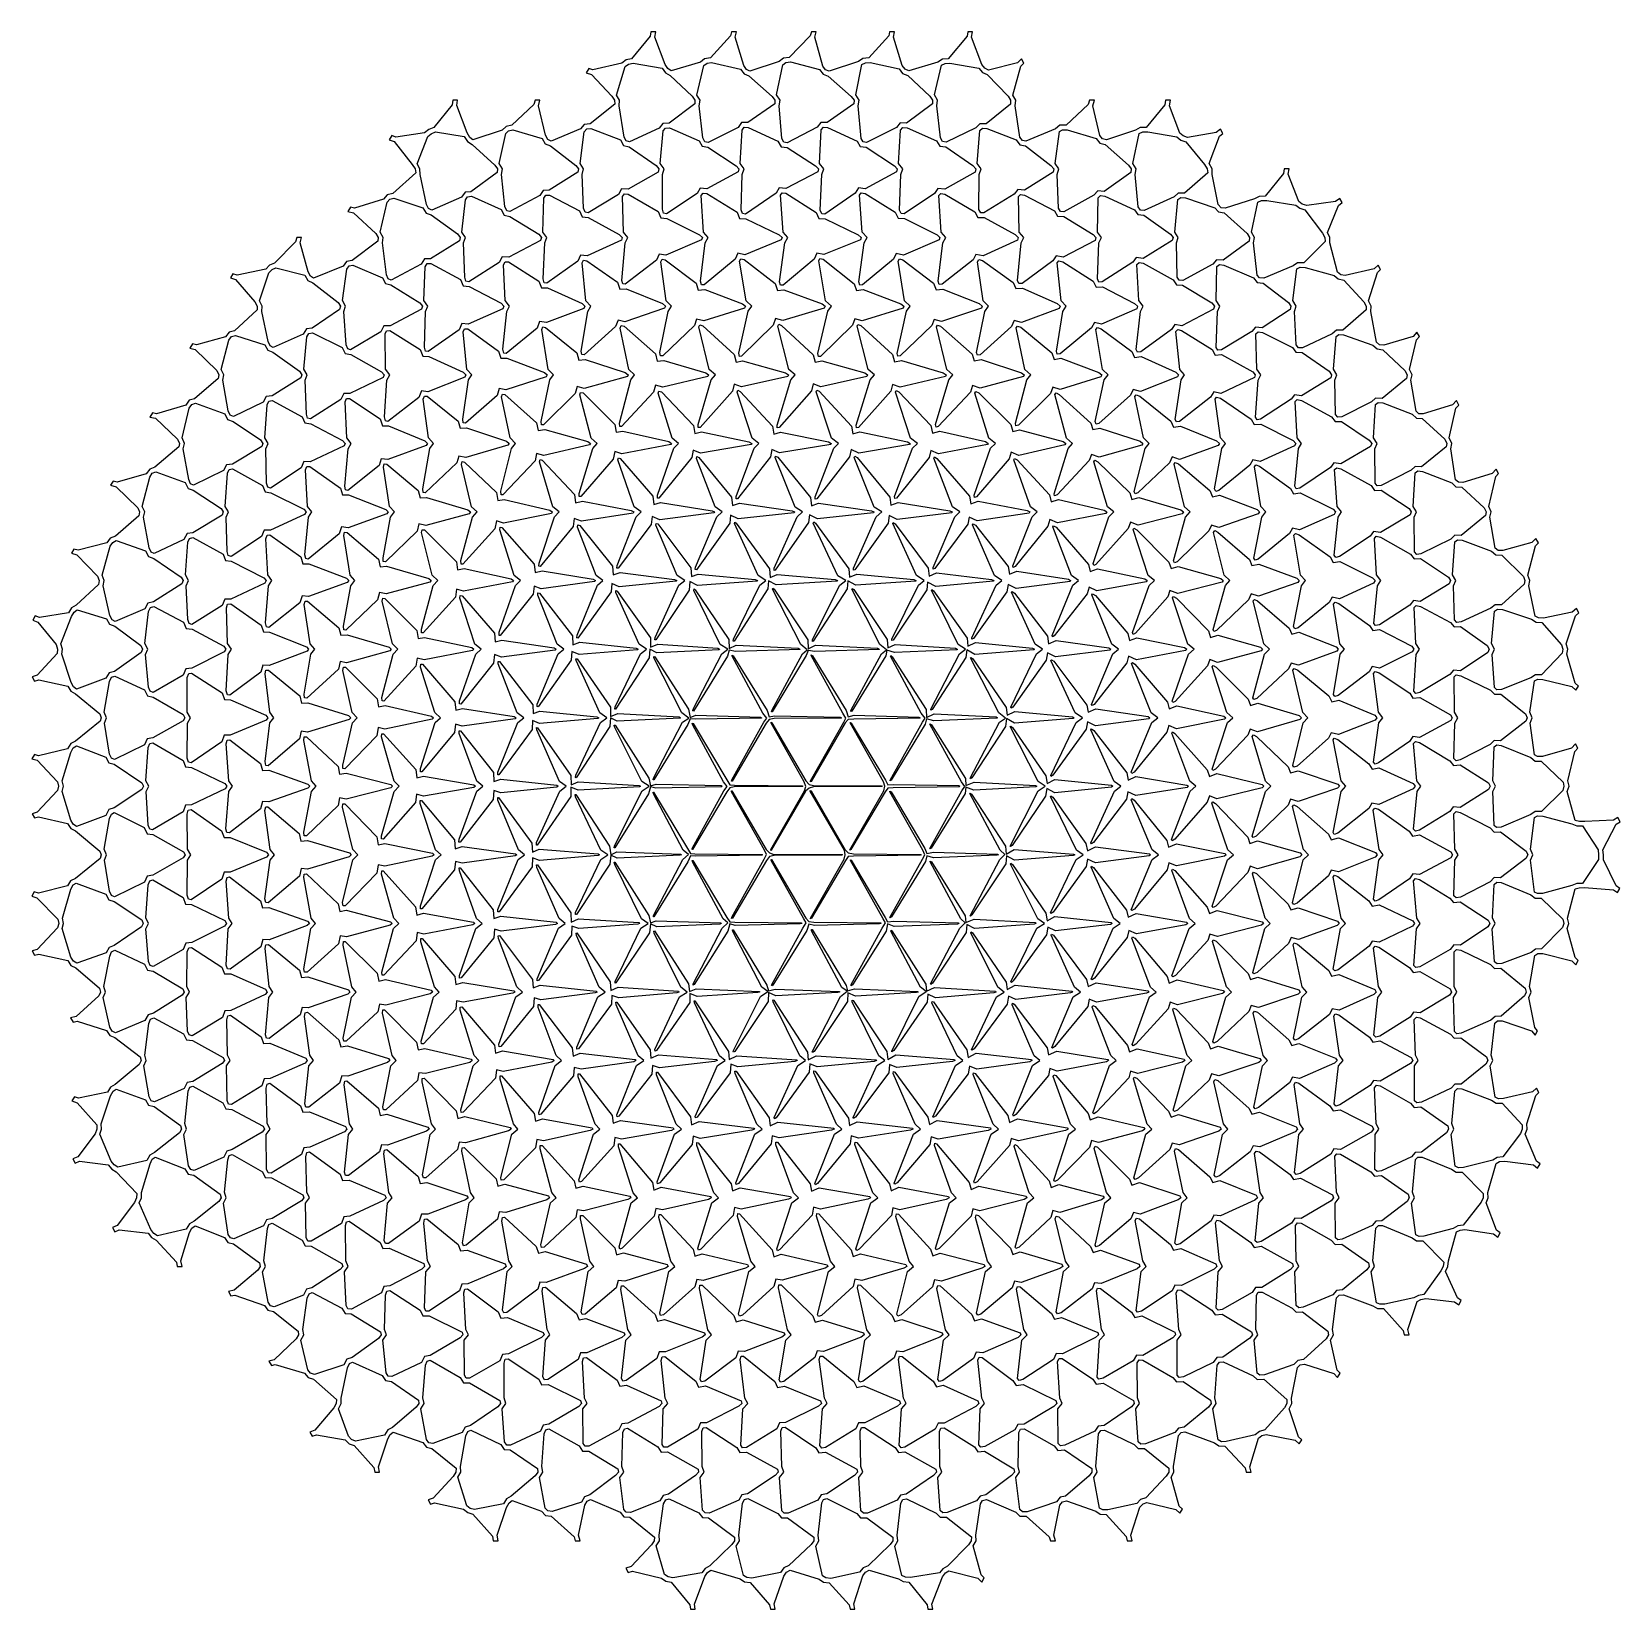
# Model space of a CAD drawing. Extents: x 1 to 101, y 0 to 100.
import ezdxf

# ---------------------------------------------------------------- set-up
doc = ezdxf.new("R2010")
doc.units = 0
doc.layers.add('DEFAULT', color=18, linetype='CONTINUOUS')

msp = doc.modelspace()

# ---------------------------------------------------------------- linework, layer by layer
at = {"layer": 'DEFAULT'}
for points in [[(63.13, 95.43), (62.94, 95.76), (63.46, 97.58), (63.65, 97.77), (63.5, 98.04), (63.25, 97.8), (61.42, 97.33), (61.18, 97.46), (60.99, 97.69), (60.35, 99.42), (60.41, 99.76), (60.1, 99.76), (60.06, 99.48), (58.87, 98.05), (58.51, 98.02), (58.22, 97.84), (56.38, 97.29), (56.15, 97.4), (55.97, 97.63), (55.41, 99.42), (55.48, 99.76), (55.17, 99.76), (55.11, 99.49), (53.85, 98.1), (53.48, 98.07), (53.2, 97.88), (51.35, 97.26), (51.12, 97.35), (50.96, 97.59), (50.45, 99.42), (50.54, 99.76), (50.23, 99.76), (50.16, 99.49), (48.83, 98.14), (48.47, 98.09), (48.2, 97.87), (46.35, 97.26), (46.14, 97.37), (45.97, 97.62), (45.42, 99.42), (45.5, 99.76), (45.19, 99.76), (45.13, 99.49), (43.85, 98.11), (43.49, 98.05), (43.22, 97.84), (41.38, 97.29), (41.17, 97.43), (40.99, 97.69), (40.35, 99.42), (40.41, 99.76), (40.1, 99.76), (40.05, 99.47), (38.88, 98.05), (38.54, 97.98), (38.26, 97.78), (36.43, 97.35), (36.17, 97.43), (36.01, 97.16), (36.34, 97.06), (37.63, 95.69), (37.8, 95.43), (37.81, 95.19), (36.26, 93.94), (35.89, 93.9), (35.65, 93.62), (33.79, 92.85), (33.58, 92.95), (33.44, 93.22), (32.99, 95.09), (33.09, 95.43), (32.78, 95.43), (32.7, 95.17), (31.31, 93.85), (30.96, 93.78), (30.71, 93.54), (28.86, 92.94), (28.66, 93.09), (28.5, 93.37), (27.84, 95.1), (27.89, 95.43), (27.59, 95.43), (27.54, 95.14), (26.38, 93.71), (26.07, 93.59), (25.81, 93.37), (23.99, 93.1), (23.73, 93.2), (23.57, 92.94), (23.88, 92.82), (25.03, 91.38), (25.2, 91.1), (25.25, 90.85), (23.79, 89.55), (23.45, 89.46), (23.22, 89.19), (21.37, 88.62), (21.12, 88.68), (20.96, 88.41), (21.31, 88.33), (22.72, 87.02), (22.88, 86.76), (22.86, 86.54), (21.24, 85.32), (20.88, 85.26), (20.66, 84.95), (18.79, 84.2), (18.6, 84.32), (18.46, 84.6), (17.95, 86.43), (18.04, 86.76), (17.73, 86.76), (17.66, 86.5), (16.33, 85.15), (16.02, 85.02), (15.78, 84.76), (13.96, 84.39), (13.69, 84.48), (13.54, 84.22), (13.86, 84.11), (15.09, 82.71), (15.23, 82.43), (15.24, 82.19), (13.8, 80.88), (13.47, 80.78), (13.24, 80.5), (11.4, 79.99), (11.14, 80.06), (10.98, 79.79), (11.32, 79.7), (12.68, 78.36), (12.81, 78.1), (12.78, 77.86), (11.28, 76.59), (10.94, 76.49), (10.72, 76.19), (8.88, 75.64), (8.62, 75.7), (8.46, 75.43), (8.81, 75.35), (10.21, 74.03), (10.33, 73.77), (10.29, 73.54), (8.78, 72.27), (8.45, 72.15), (8.23, 71.85), (6.39, 71.32), (6.13, 71.39), (5.98, 71.12), (6.32, 71.03), (7.69, 69.7), (7.81, 69.44), (7.77, 69.2), (6.28, 67.92), (5.96, 67.79), (5.75, 67.48), (3.92, 67.03), (3.66, 67.1), (3.5, 66.83), (3.84, 66.74), (5.15, 65.38), (5.26, 65.11), (5.22, 64.86), (3.81, 63.55), (3.51, 63.38), (3.31, 63.07), (1.48, 62.77), (1.22, 62.88), (1.06, 62.61), (1.38, 62.49), (2.55, 61.07), (2.63, 60.78), (2.61, 60.51), (1.35, 59.13), (1.03, 59.02), (1.18, 58.75), (1.45, 58.84), (3.27, 58.45), (3.47, 58.12), (3.77, 57.96), (5.29, 56.69), (5.39, 56.45), (5.31, 56.22), (3.77, 54.96), (3.46, 54.81), (3.26, 54.48), (1.43, 54.05), (1.17, 54.13), (1.01, 53.86), (1.34, 53.76), (2.63, 52.39), (2.69, 52.12), (2.63, 51.86), (1.34, 50.48), (1.02, 50.38), (1.17, 50.12), (1.43, 50.2), (3.26, 49.77), (3.46, 49.45), (3.77, 49.3), (5.29, 48.03), (5.39, 47.79), (5.31, 47.56), (3.77, 46.3), (3.45, 46.16), (3.25, 45.84), (1.42, 45.37), (1.16, 45.45), (1, 45.18), (1.33, 45.08), (2.65, 43.73), (2.7, 43.46), (2.62, 43.19), (1.35, 41.82), (1.02, 41.72), (1.17, 41.45), (1.44, 41.53), (3.27, 41.12), (3.47, 40.8), (3.78, 40.66), (5.27, 39.38), (5.33, 39.13), (5.23, 38.88), (3.8, 37.58), (3.45, 37.5), (3.61, 37.23), (3.87, 37.28), (5.71, 36.7), (5.92, 36.38), (6.25, 36.26), (7.85, 35.03), (7.91, 34.8), (7.79, 34.56), (6.27, 33.3), (5.97, 33.13), (5.78, 32.8), (3.95, 32.42), (3.69, 32.51), (3.53, 32.25), (3.86, 32.14), (5.1, 30.75), (5.1, 30.47), (5, 30.18), (3.9, 28.72), (3.59, 28.59), (3.75, 28.33), (4.01, 28.45), (5.83, 28.22), (6.05, 27.95), (6.34, 27.78), (7.63, 26.41), (7.61, 26.14), (7.49, 25.85), (6.4, 24.39), (6.1, 24.26), (6.25, 23.99), (6.52, 24.11), (8.34, 23.9), (8.56, 23.63), (8.85, 23.46), (10.13, 22.08), (10.19, 21.81), (10.5, 21.81), (10.42, 22.15), (10.97, 23.95), (11.11, 24.23), (11.31, 24.36), (13.17, 23.64), (13.38, 23.32), (13.73, 23.24), (15.38, 22.04), (15.42, 21.81), (15.28, 21.57), (13.78, 20.3), (13.42, 20.23), (13.58, 19.95), (13.83, 20), (15.69, 19.34), (15.91, 19.04), (16.26, 18.96), (17.83, 17.71), (17.85, 17.48), (17.7, 17.23), (16.31, 15.9), (15.97, 15.82), (16.13, 15.55), (16.38, 15.61), (18.22, 15.07), (18.46, 14.79), (18.79, 14.69), (20.25, 13.4), (20.22, 13.15), (20.07, 12.87), (18.87, 11.46), (18.55, 11.35), (18.71, 11.08), (18.97, 11.18), (20.8, 10.85), (21.04, 10.61), (21.36, 10.49), (22.6, 9.1), (22.66, 8.82), (22.96, 8.82), (22.89, 9.16), (23.48, 10.93), (23.63, 11.2), (23.83, 11.34), (25.69, 10.68), (25.92, 10.39), (26.27, 10.32), (27.8, 9.06), (27.78, 8.82), (27.61, 8.55), (26.35, 7.17), (26.03, 7.06), (26.18, 6.8), (26.44, 6.88), (28.27, 6.48), (28.53, 6.26), (28.86, 6.17), (30.09, 4.77), (30.14, 4.49), (30.45, 4.49), (30.38, 4.83), (30.98, 6.59), (31.14, 6.87), (31.33, 7.02), (33.18, 6.35), (33.43, 6.09), (33.8, 6.04), (35.24, 4.74), (35.32, 4.49), (35.63, 4.49), (35.52, 4.83), (35.93, 6.73), (36.07, 6.99), (36.28, 7.08), (38.15, 6.28), (38.38, 6), (38.76, 5.97), (40.33, 4.72), (40.31, 4.49), (40.14, 4.23), (38.84, 2.86), (38.51, 2.76), (38.66, 2.49), (38.93, 2.57), (40.76, 2.13), (41.04, 1.94), (41.38, 1.87), (42.55, 0.44), (42.59, 0.16), (42.9, 0.16), (42.84, 0.49), (43.5, 2.22), (43.67, 2.48), (43.89, 2.62), (45.73, 2.09), (46.01, 1.89), (46.36, 1.84), (47.59, 0.44), (47.64, 0.16), (47.95, 0.16), (47.88, 0.5), (48.48, 2.26), (48.66, 2.51), (48.88, 2.63), (50.72, 2.07), (51, 1.87), (51.35, 1.82), (52.61, 0.43), (52.67, 0.16), (52.97, 0.16), (52.9, 0.5), (53.48, 2.28), (53.65, 2.51), (53.88, 2.62), (55.72, 2.08), (56.02, 1.91), (56.38, 1.88), (57.54, 0.44), (57.59, 0.16), (57.89, 0.16), (57.84, 0.49), (58.5, 2.21), (58.69, 2.45), (58.91, 2.59), (60.75, 2.12), (61, 1.87), (61.15, 2.14), (60.96, 2.33), (60.45, 4.16), (60.64, 4.49), (60.61, 4.84), (60.9, 6.82), (61.04, 7.03), (61.28, 7.08), (63.15, 6.28), (63.4, 6.04), (63.79, 6.03), (65.25, 4.74), (65.33, 4.49), (65.65, 4.49), (65.54, 4.83), (65.92, 6.74), (66.09, 6.95), (66.34, 7.01), (68.19, 6.35), (68.47, 6.16), (68.85, 6.15), (70.11, 4.76), (70.17, 4.49), (70.48, 4.49), (70.41, 4.83), (70.97, 6.61), (71.17, 6.82), (71.42, 6.91), (73.25, 6.46), (73.5, 6.22), (73.66, 6.48), (73.46, 6.67), (72.94, 8.49), (73.12, 8.82), (73.09, 9.17), (73.41, 11.13), (73.57, 11.32), (73.82, 11.36), (75.68, 10.66), (75.96, 10.47), (76.34, 10.46), (77.63, 9.09), (77.69, 8.82), (78, 8.82), (77.92, 9.16), (78.47, 10.96), (78.68, 11.13), (78.95, 11.2), (80.78, 10.83), (81.04, 10.6), (81.19, 10.86), (80.98, 11.05), (80.39, 12.82), (80.56, 13.15), (80.55, 13.49), (80.92, 15.42), (81.1, 15.59), (81.37, 15.63), (83.21, 15.05), (83.46, 14.79), (83.61, 15.06), (83.43, 15.26), (83.01, 17.14), (83.19, 17.48), (83.13, 17.83), (83.39, 19.83), (83.55, 20), (83.82, 20.02), (85.68, 19.32), (85.97, 19.15), (86.36, 19.15), (87.6, 17.76), (87.66, 17.48), (87.97, 17.48), (87.9, 17.82), (88.48, 19.59), (88.72, 19.71), (89.03, 19.77), (90.84, 19.58), (91.11, 19.39), (91.26, 19.65), (91.02, 19.82), (90.28, 21.49), (90.42, 21.81), (90.45, 22.15), (90.96, 23.98), (91.19, 24.1), (91.49, 24.14), (93.31, 23.86), (93.57, 23.66), (93.73, 23.92), (93.5, 24.1), (92.83, 25.81), (92.96, 26.14), (92.95, 26.48), (93.46, 28.31), (93.69, 28.42), (94.01, 28.45), (95.83, 28.21), (96.09, 28.01), (96.24, 28.28), (96.01, 28.45), (95.31, 30.15), (95.42, 30.47), (95.41, 30.81), (95.97, 32.6), (96.17, 32.79), (96.02, 33.06), (95.77, 32.82), (93.94, 32.41), (93.62, 32.39), (93.4, 32.49), (93.1, 34.46), (93.26, 34.8), (93.15, 35.15), (93.38, 37.17), (93.56, 37.31), (93.85, 37.31), (95.7, 36.68), (95.93, 36.41), (96.09, 36.68), (95.92, 36.88), (95.54, 38.79), (95.68, 39.13), (95.58, 39.48), (95.91, 41.43), (96.11, 41.56), (96.41, 41.56), (98.25, 41.09), (98.5, 40.84), (98.65, 41.11), (98.46, 41.3), (97.95, 43.13), (98.05, 43.46), (97.97, 43.8), (98.45, 45.64), (98.71, 45.71), (99.05, 45.72), (100.87, 45.59), (101.13, 45.41), (101.28, 45.67), (101.04, 45.84), (100.24, 47.47), (100.24, 47.79), (100.21, 48.11), (101.05, 49.72), (101.3, 49.88), (101.15, 50.14), (100.89, 49.97), (99.07, 49.9), (98.73, 49.9), (98.45, 49.95), (97.96, 51.79), (98.07, 52.12), (97.99, 52.46), (98.44, 54.32), (98.63, 54.52), (98.47, 54.79), (98.23, 54.53), (96.39, 54), (96.09, 53.99), (95.89, 54.11), (95.62, 56.11), (95.75, 56.45), (95.6, 56.8), (95.9, 58.77), (96.11, 58.88), (96.42, 58.87), (98.25, 58.42), (98.5, 58.18), (98.66, 58.45), (98.46, 58.63), (97.94, 60.45), (97.99, 60.78), (97.89, 61.12), (98.48, 62.89), (98.69, 63.07), (98.54, 63.34), (98.28, 63.11), (96.45, 62.74), (96.15, 62.75), (95.93, 62.87), (95.53, 64.77), (95.6, 65.11), (95.47, 65.45), (95.95, 67.3), (96.14, 67.49), (95.98, 67.76), (95.73, 67.51), (93.89, 67), (93.6, 67.01), (93.41, 67.15), (93.08, 69.1), (93.16, 69.44), (93.01, 69.78), (93.44, 71.67), (93.61, 71.86), (93.46, 72.13), (93.21, 71.87), (91.37, 71.3), (91.09, 71.31), (90.9, 71.46), (90.6, 73.43), (90.68, 73.77), (90.51, 74.11), (90.93, 76), (91.11, 76.19), (90.96, 76.47), (90.71, 76.2), (88.87, 75.63), (88.59, 75.64), (88.41, 75.8), (88.09, 77.76), (88.16, 78.1), (87.99, 78.44), (88.44, 80.31), (88.62, 80.51), (88.47, 80.78), (88.22, 80.52), (86.38, 79.97), (86.1, 80), (85.92, 80.16), (85.55, 82.09), (85.58, 82.43), (85.41, 82.77), (85.97, 84.56), (86.17, 84.75), (86.02, 85.01), (85.77, 84.78), (83.94, 84.37), (83.66, 84.42), (83.45, 84.58), (82.97, 86.43), (82.96, 86.76), (82.81, 87.09), (83.51, 88.79), (83.74, 88.97), (83.59, 89.23), (83.33, 89.03), (81.51, 88.78), (81.23, 88.88), (81, 89.04), (80.34, 90.77), (80.39, 91.1), (80.09, 91.1), (80.04, 90.81), (78.88, 89.38), (78.51, 89.36), (78.21, 89.2), (76.36, 88.61), (76.1, 88.65), (75.92, 88.84), (75.54, 90.75), (75.53, 91.1), (75.35, 91.43), (76, 93.16), (76.22, 93.34), (76.06, 93.6), (75.8, 93.39), (73.98, 93.08), (73.71, 93.18), (73.49, 93.36), (72.85, 95.09), (72.91, 95.43), (72.6, 95.43), (72.55, 95.14), (71.38, 93.72), (71, 93.71), (70.7, 93.54), (68.86, 92.93), (68.61, 93), (68.44, 93.21), (68, 95.09), (68.1, 95.43), (67.79, 95.43), (67.71, 95.17), (66.31, 93.85), (65.92, 93.85), (65.65, 93.63), (63.78, 92.85), (63.55, 92.9), (63.4, 93.11), (63.09, 95.08)], [(41.01, 97.17), (41.31, 97), (42.71, 95.68), (42.88, 95.43), (42.88, 95.2), (41.24, 93.99), (40.85, 93.97), (40.62, 93.68), (38.74, 92.8), (38.53, 92.87), (38.4, 93.11), (38.09, 95.08), (38.11, 95.43), (37.92, 95.76), (38.47, 97.56), (38.69, 97.71), (38.98, 97.77), (40.8, 97.46)], [(45.98, 97.1), (46.29, 96.97), (47.75, 95.67), (47.93, 95.43), (47.92, 95.21), (46.22, 94.02), (45.82, 94.02), (45.6, 93.72), (43.71, 92.76), (43.5, 92.81), (43.38, 93.06), (43.15, 95.08), (43.2, 95.43), (42.99, 95.76), (43.44, 97.63), (43.65, 97.78), (43.93, 97.82), (45.76, 97.4)], [(50.97, 97.08), (51.29, 96.96), (52.75, 95.67), (52.93, 95.43), (52.91, 95.21), (51.22, 94.02), (50.82, 94.02), (50.59, 93.73), (48.7, 92.74), (48.49, 92.79), (48.37, 93.01), (48.19, 95.08), (48.25, 95.43), (48.03, 95.77), (48.43, 97.67), (48.62, 97.82), (48.91, 97.85), (50.75, 97.38)], [(55.99, 97.13), (56.31, 97), (57.71, 95.68), (57.88, 95.43), (57.88, 95.2), (56.23, 93.99), (55.83, 94), (55.6, 93.72), (53.71, 92.76), (53.49, 92.8), (53.37, 93.02), (53.19, 95.08), (53.25, 95.43), (53.04, 95.77), (53.42, 97.68), (53.64, 97.8), (53.94, 97.82), (55.77, 97.41)], [(61.03, 97.19), (61.33, 97.05), (62.65, 95.69), (62.81, 95.43), (62.81, 95.19), (61.26, 93.94), (60.87, 93.94), (60.62, 93.69), (58.74, 92.79), (58.51, 92.83), (58.38, 93.05), (58.16, 95.08), (58.2, 95.43), (58, 95.77), (58.44, 97.64), (58.67, 97.75), (58.98, 97.77), (60.8, 97.46)], [(28.51, 92.82), (28.8, 92.64), (30.24, 91.34), (30.4, 91.1), (30.38, 90.87), (28.73, 89.66), (28.36, 89.62), (28.14, 89.32), (26.27, 88.5), (26.06, 88.59), (25.93, 88.85), (25.53, 90.75), (25.51, 91.1), (25.33, 91.42), (26, 93.14), (26.22, 93.32), (26.49, 93.43), (28.31, 93.14)], [(33.42, 92.68), (33.75, 92.55), (35.35, 91.32), (35.52, 91.1), (35.49, 90.89), (33.68, 89.75), (33.29, 89.74), (33.08, 89.42), (31.18, 88.4), (30.99, 88.46), (30.88, 88.72), (30.66, 90.75), (30.72, 91.1), (30.52, 91.44), (30.93, 93.33), (31.11, 93.51), (31.38, 93.56), (33.22, 93.01)], [(38.37, 92.58), (38.72, 92.5), (40.42, 91.31), (40.6, 91.1), (40.56, 90.9), (38.65, 89.81), (38.24, 89.83), (38.04, 89.49), (36.13, 88.32), (35.94, 88.37), (35.84, 88.62), (35.76, 90.75), (35.85, 91.1), (35.63, 91.44), (35.89, 93.44), (36.05, 93.62), (36.31, 93.64), (38.17, 92.93)], [(43.34, 92.53), (43.69, 92.46), (45.47, 91.3), (45.65, 91.1), (45.6, 90.91), (43.63, 89.84), (43.21, 89.88), (43.01, 89.54), (41.08, 88.27), (40.9, 88.31), (40.82, 88.55), (40.82, 90.75), (40.94, 91.1), (40.69, 91.44), (40.87, 93.51), (41.02, 93.68), (41.27, 93.69), (43.14, 92.88)], [(48.32, 92.49), (48.69, 92.44), (50.49, 91.3), (50.67, 91.1), (50.63, 90.91), (48.62, 89.86), (48.2, 89.9), (48, 89.57), (46.07, 88.25), (45.88, 88.28), (45.8, 88.51), (45.86, 90.75), (45.99, 91.1), (45.74, 91.44), (45.85, 93.55), (45.99, 93.73), (46.24, 93.72), (48.12, 92.84)], [(53.32, 92.51), (53.69, 92.46), (55.47, 91.3), (55.65, 91.1), (55.61, 90.91), (53.63, 89.84), (53.2, 89.9), (53, 89.57), (51.07, 88.25), (50.88, 88.27), (50.79, 88.49), (50.88, 90.75), (51.01, 91.1), (50.75, 91.44), (50.84, 93.57), (50.99, 93.73), (51.25, 93.72), (53.12, 92.85)], [(58.35, 92.54), (58.71, 92.49), (60.43, 91.31), (60.61, 91.1), (60.57, 90.9), (58.65, 89.81), (58.22, 89.86), (58.01, 89.54), (56.08, 88.27), (55.89, 88.29), (55.8, 88.5), (55.87, 90.75), (56, 91.1), (55.74, 91.44), (55.85, 93.55), (56, 93.71), (56.27, 93.69), (58.14, 92.87)], [(63.39, 92.62), (63.75, 92.55), (65.35, 91.32), (65.53, 91.1), (65.5, 90.89), (63.68, 89.75), (63.26, 89.79), (63.04, 89.5), (61.12, 88.32), (60.92, 88.33), (60.81, 88.54), (60.83, 90.75), (60.95, 91.1), (60.7, 91.44), (60.86, 93.52), (61.03, 93.66), (61.31, 93.64), (63.17, 92.93)], [(68.45, 92.73), (68.79, 92.64), (70.25, 91.34), (70.42, 91.1), (70.41, 90.88), (68.72, 89.68), (68.31, 89.71), (68.07, 89.43), (66.18, 88.39), (65.95, 88.4), (65.84, 88.61), (65.76, 90.75), (65.86, 91.1), (65.63, 91.44), (65.89, 93.45), (66.08, 93.57), (66.38, 93.56), (68.22, 93.01)], [(73.56, 92.92), (73.88, 92.8), (75.05, 91.38), (75.22, 91.1), (75.26, 90.85), (73.79, 89.56), (73.39, 89.57), (73.13, 89.33), (71.25, 88.48), (71.01, 88.5), (70.87, 88.7), (70.68, 90.75), (70.74, 91.1), (70.53, 91.44), (70.93, 93.34), (71.16, 93.44), (71.48, 93.44), (73.3, 93.13)], [(30.82, 88.17), (31.18, 88.1), (33.01, 86.97), (33.18, 86.76), (33.13, 86.58), (31.12, 85.53), (30.71, 85.55), (30.52, 85.19), (28.6, 83.97), (28.42, 84.02), (28.34, 84.27), (28.27, 86.42), (28.38, 86.76), (28.15, 87.11), (28.38, 89.14), (28.52, 89.34), (28.77, 89.37), (30.64, 88.54)], [(35.76, 88.07), (36.13, 88.02), (38.1, 86.95), (38.28, 86.76), (38.23, 86.6), (36.07, 85.6), (35.65, 85.65), (35.48, 85.28), (33.53, 83.88), (33.36, 83.91), (33.29, 84.15), (33.39, 86.42), (33.53, 86.76), (33.27, 87.11), (33.33, 89.26), (33.46, 89.45), (33.7, 89.45), (35.59, 88.46)], [(40.72, 88), (41.1, 87.97), (43.17, 86.94), (43.35, 86.76), (43.29, 86.61), (41.04, 85.66), (40.61, 85.72), (40.44, 85.34), (38.48, 83.82), (38.32, 83.84), (38.26, 84.06), (38.47, 86.43), (38.64, 86.76), (38.36, 87.11), (38.3, 89.35), (38.42, 89.52), (38.65, 89.51), (40.55, 88.4)], [(45.7, 87.97), (46.09, 87.95), (48.19, 86.94), (48.38, 86.76), (48.32, 86.61), (46.03, 85.68), (45.59, 85.77), (45.42, 85.39), (43.45, 83.77), (43.29, 83.78), (43.23, 84), (43.53, 86.43), (43.72, 86.76), (43.42, 87.11), (43.28, 89.41), (43.39, 89.57), (43.62, 89.54), (45.54, 88.36)], [(50.7, 87.96), (51.09, 87.95), (53.19, 86.94), (53.38, 86.76), (53.33, 86.61), (51.02, 85.69), (50.58, 85.78), (50.41, 85.4), (48.44, 83.76), (48.27, 83.76), (48.22, 83.97), (48.56, 86.43), (48.75, 86.76), (48.44, 87.11), (48.27, 89.44), (48.38, 89.59), (48.61, 89.56), (50.53, 88.35)], [(55.71, 87.98), (56.1, 87.97), (58.17, 86.94), (58.35, 86.76), (58.3, 86.61), (56.04, 85.66), (55.59, 85.75), (55.42, 85.39), (53.45, 83.77), (53.28, 83.76), (53.22, 83.96), (53.57, 86.43), (53.75, 86.76), (53.44, 87.11), (53.27, 89.44), (53.38, 89.59), (53.62, 89.54), (55.53, 88.36)], [(60.74, 88.03), (61.13, 88.02), (63.1, 86.95), (63.29, 86.76), (63.24, 86.6), (61.07, 85.61), (60.62, 85.7), (60.44, 85.35), (58.48, 83.81), (58.3, 83.8), (58.23, 84), (58.53, 86.43), (58.72, 86.76), (58.42, 87.11), (58.28, 89.41), (58.4, 89.55), (58.65, 89.51), (60.55, 88.39)], [(65.78, 88.11), (66.17, 88.09), (68.02, 86.96), (68.19, 86.76), (68.14, 86.58), (66.12, 85.53), (65.68, 85.61), (65.47, 85.29), (63.53, 83.87), (63.33, 83.86), (63.25, 84.05), (63.48, 86.43), (63.65, 86.76), (63.36, 87.11), (63.3, 89.35), (63.43, 89.49), (63.69, 89.45), (65.59, 88.45)], [(70.85, 88.22), (71.22, 88.18), (72.9, 86.98), (73.07, 86.76), (73.02, 86.57), (71.17, 85.44), (70.74, 85.5), (70.52, 85.2), (68.6, 83.96), (68.39, 83.95), (68.29, 84.15), (68.39, 86.42), (68.54, 86.76), (68.29, 87.11), (68.33, 89.27), (68.48, 89.41), (68.75, 89.38), (70.63, 88.52)], [(75.94, 88.38), (76.3, 88.32), (77.74, 87.01), (77.9, 86.76), (77.88, 86.54), (76.23, 85.33), (75.82, 85.36), (75.58, 85.09), (73.68, 84.06), (73.45, 84.07), (73.33, 84.26), (73.28, 86.42), (73.4, 86.76), (73.17, 87.11), (73.37, 89.16), (73.55, 89.29), (73.85, 89.27), (75.7, 88.64)], [(25.9, 88.31), (26.23, 88.2), (27.88, 86.99), (28.05, 86.76), (28.01, 86.56), (26.18, 85.43), (25.79, 85.41), (25.58, 85.08), (23.69, 84.07), (23.5, 84.15), (23.39, 84.41), (23.14, 86.42), (23.2, 86.76), (23.01, 87.11), (23.44, 88.99), (23.61, 89.19), (23.86, 89.26), (25.7, 88.65)], [(81.08, 88.62), (81.39, 88.51), (82.51, 87.05), (82.65, 86.76), (82.68, 86.51), (81.32, 85.17), (80.93, 85.17), (80.65, 84.97), (78.79, 84.19), (78.53, 84.21), (78.38, 84.39), (78.15, 86.42), (78.22, 86.76), (78.02, 87.11), (78.43, 89), (78.66, 89.1), (78.99, 89.1), (80.81, 88.81)], [(38.13, 83.51), (38.53, 83.52), (40.82, 82.59), (41.01, 82.43), (40.96, 82.3), (38.46, 81.45), (38.02, 81.55), (37.87, 81.14), (35.88, 79.36), (35.74, 79.37), (35.7, 79.6), (36.11, 82.1), (36.31, 82.43), (35.99, 82.77), (35.75, 85.16), (35.84, 85.33), (36.05, 85.3), (37.98, 83.94)], [(43.09, 83.45), (43.5, 83.48), (45.88, 82.58), (46.07, 82.43), (46.01, 82.31), (43.43, 81.5), (42.98, 81.62), (42.84, 81.21), (40.84, 79.3), (40.7, 79.3), (40.67, 79.51), (41.19, 82.1), (41.4, 82.43), (41.06, 82.77), (40.72, 85.23), (40.8, 85.4), (41, 85.36), (42.95, 83.88)], [(48.08, 83.43), (48.49, 83.46), (50.9, 82.58), (51.09, 82.43), (51.04, 82.31), (48.42, 81.52), (47.96, 81.65), (47.82, 81.24), (45.82, 79.27), (45.68, 79.26), (45.65, 79.46), (46.24, 82.11), (46.46, 82.43), (46.11, 82.77), (45.7, 85.28), (45.78, 85.43), (45.98, 85.38), (47.94, 83.86)], [(53.08, 83.43), (53.5, 83.48), (55.88, 82.58), (56.07, 82.43), (56.02, 82.31), (53.43, 81.5), (52.97, 81.64), (52.82, 81.24), (50.81, 79.26), (50.67, 79.25), (50.64, 79.44), (51.26, 82.11), (51.49, 82.43), (51.13, 82.77), (50.69, 85.3), (50.77, 85.44), (50.98, 85.39), (52.94, 83.85)], [(58.11, 83.47), (58.52, 83.51), (60.83, 82.59), (61.02, 82.43), (60.97, 82.3), (58.45, 81.46), (57.99, 81.6), (57.84, 81.21), (55.84, 79.3), (55.68, 79.27), (55.64, 79.45), (56.24, 82.11), (56.47, 82.43), (56.11, 82.77), (55.7, 85.28), (55.79, 85.42), (56, 85.36), (57.95, 83.88)], [(63.15, 83.54), (63.56, 83.57), (65.76, 82.6), (65.94, 82.43), (65.88, 82.29), (63.5, 81.39), (63.04, 81.52), (62.87, 81.15), (60.88, 79.35), (60.72, 79.33), (60.66, 79.5), (61.19, 82.1), (61.41, 82.43), (61.07, 82.77), (60.72, 85.24), (60.81, 85.38), (61.04, 85.32), (62.98, 83.93)], [(68.21, 83.64), (68.61, 83.66), (70.64, 82.61), (70.82, 82.43), (70.77, 82.27), (68.55, 81.3), (68.1, 81.41), (67.91, 81.07), (65.94, 79.43), (65.76, 79.41), (65.7, 79.59), (66.11, 82.1), (66.32, 82.43), (66, 82.77), (65.75, 85.17), (65.86, 85.3), (66.1, 85.23), (68.02, 84.01)], [(18.44, 84.05), (18.75, 83.9), (20.34, 82.67), (20.49, 82.43), (20.44, 82.22), (18.71, 81.05), (18.34, 81), (18.13, 80.67), (16.25, 79.82), (16.06, 79.92), (15.93, 80.2), (15.52, 82.09), (15.54, 82.43), (15.38, 82.77), (15.98, 84.53), (16.17, 84.75), (16.41, 84.86), (18.25, 84.39)], [(23.33, 83.86), (23.68, 83.77), (25.5, 82.64), (25.67, 82.43), (25.61, 82.25), (23.63, 81.19), (23.23, 81.18), (23.04, 80.82), (21.13, 79.67), (20.95, 79.74), (20.86, 80), (20.71, 82.09), (20.82, 82.43), (20.62, 82.78), (20.89, 84.77), (21.04, 84.98), (21.28, 85.02), (23.15, 84.23)], [(28.25, 83.72), (28.62, 83.67), (30.64, 82.62), (30.81, 82.43), (30.75, 82.27), (28.56, 81.29), (28.15, 81.33), (27.98, 80.94), (26.04, 79.56), (25.87, 79.59), (25.8, 79.84), (25.87, 82.09), (26.01, 82.43), (25.76, 82.78), (25.84, 84.92), (25.96, 85.12), (26.19, 85.13), (28.08, 84.11)], [(33.18, 83.59), (33.56, 83.58), (35.75, 82.6), (35.93, 82.43), (35.87, 82.29), (33.5, 81.39), (33.07, 81.46), (32.92, 81.05), (30.95, 79.45), (30.8, 79.47), (30.75, 79.71), (30.99, 82.1), (31.17, 82.43), (30.89, 82.78), (30.79, 85.05), (30.89, 85.24), (31.1, 85.23), (33.02, 84.01)], [(73.28, 83.77), (73.67, 83.76), (75.51, 82.64), (75.68, 82.43), (75.63, 82.25), (73.62, 81.2), (73.18, 81.27), (72.97, 80.95), (71.03, 79.55), (70.83, 79.52), (70.74, 79.69), (71.01, 82.1), (71.19, 82.43), (70.9, 82.78), (70.79, 85.06), (70.92, 85.19), (71.18, 85.14), (73.07, 84.1)], [(78.37, 83.92), (78.75, 83.89), (80.35, 82.66), (80.51, 82.43), (80.46, 82.22), (78.7, 81.06), (78.27, 81.11), (78.04, 80.83), (76.13, 79.67), (75.9, 79.65), (75.79, 79.82), (75.88, 82.09), (76.03, 82.43), (75.78, 82.78), (75.83, 84.94), (75.99, 85.07), (76.27, 85.03), (78.14, 84.21)], [(83.5, 84.15), (83.85, 84.08), (85.12, 82.7), (85.27, 82.43), (85.27, 82.19), (83.78, 80.91), (83.38, 80.92), (83.12, 80.69), (81.24, 79.8), (80.99, 79.81), (80.85, 79.99), (80.73, 82.09), (80.84, 82.43), (80.63, 82.78), (80.89, 84.78), (81.09, 84.9), (81.4, 84.88), (83.24, 84.37)], [(45.47, 78.9), (45.89, 78.98), (48.6, 78.22), (48.78, 78.1), (48.74, 78), (45.82, 77.34), (45.35, 77.51), (45.24, 77.07), (43.2, 74.78), (43.09, 74.78), (43.08, 74.97), (43.9, 77.78), (44.17, 78.1), (43.78, 78.43), (43.13, 81.12), (43.19, 81.26), (43.37, 81.2), (45.36, 79.37)], [(50.46, 78.89), (50.89, 78.97), (53.6, 78.22), (53.78, 78.1), (53.74, 78), (50.82, 77.34), (50.35, 77.52), (50.23, 77.08), (48.19, 74.77), (48.07, 74.75), (48.06, 74.92), (48.94, 77.78), (49.21, 78.1), (48.81, 78.43), (48.11, 81.16), (48.17, 81.29), (48.35, 81.22), (50.35, 79.35)], [(55.48, 78.92), (55.91, 79), (58.56, 78.23), (58.75, 78.1), (58.7, 78), (55.84, 77.31), (55.36, 77.49), (55.24, 77.07), (53.2, 74.78), (53.08, 74.76), (53.06, 74.92), (53.95, 77.78), (54.22, 78.1), (53.82, 78.43), (53.11, 81.16), (53.17, 81.28), (53.36, 81.21), (55.36, 79.37)], [(15.9, 79.65), (16.23, 79.52), (17.9, 78.32), (18.06, 78.1), (18, 77.9), (16.18, 76.77), (15.81, 76.73), (15.61, 76.38), (13.73, 75.46), (13.53, 75.55), (13.41, 75.82), (13.06, 77.76), (13.12, 78.1), (12.97, 78.44), (13.45, 80.29), (13.62, 80.51), (13.86, 80.59), (15.71, 80)], [(20.78, 79.44), (21.14, 79.38), (23.09, 78.29), (23.25, 78.1), (23.18, 77.93), (21.09, 76.91), (20.7, 76.91), (20.52, 76.53), (18.6, 75.31), (18.42, 75.36), (18.34, 75.61), (18.27, 77.76), (18.39, 78.1), (18.17, 78.45), (18.37, 80.5), (18.5, 80.71), (18.73, 80.75), (20.61, 79.83)], [(25.69, 79.28), (26.07, 79.26), (28.24, 78.27), (28.41, 78.1), (28.34, 77.95), (26.02, 77.03), (25.6, 77.08), (25.45, 76.67), (23.49, 75.16), (23.33, 75.2), (23.27, 75.44), (23.43, 77.76), (23.61, 78.1), (23.34, 78.45), (23.31, 80.68), (23.41, 80.88), (23.62, 80.89), (25.53, 79.7)], [(30.61, 79.14), (31, 79.15), (33.38, 78.25), (33.55, 78.1), (33.49, 77.97), (30.94, 77.15), (30.51, 77.23), (30.38, 76.8), (28.39, 75.04), (28.25, 75.06), (28.21, 75.29), (28.58, 77.77), (28.78, 78.1), (28.48, 78.44), (28.25, 80.82), (28.33, 81.01), (28.53, 80.99), (30.48, 79.59)], [(35.54, 79.03), (35.95, 79.07), (38.48, 78.24), (38.66, 78.1), (38.61, 77.99), (35.88, 77.24), (35.44, 77.36), (35.32, 76.91), (33.31, 74.93), (33.18, 74.94), (33.16, 75.15), (33.71, 77.77), (33.95, 78.1), (33.61, 78.44), (33.2, 80.95), (33.27, 81.12), (33.45, 81.09), (35.42, 79.49)], [(40.5, 78.95), (40.91, 79.01), (43.56, 78.23), (43.74, 78.1), (43.69, 78), (40.84, 77.31), (40.39, 77.45), (40.27, 77.01), (38.24, 74.84), (38.13, 74.84), (38.11, 75.04), (38.82, 77.78), (39.07, 78.1), (38.71, 78.44), (38.16, 81.05), (38.22, 81.21), (38.4, 81.16), (40.38, 79.42)], [(60.51, 78.98), (60.94, 79.06), (63.49, 78.23), (63.67, 78.1), (63.62, 77.99), (60.88, 77.25), (60.41, 77.42), (60.27, 77.01), (58.24, 74.83), (58.1, 74.8), (58.07, 74.96), (58.91, 77.78), (59.17, 78.1), (58.78, 78.43), (58.13, 81.12), (58.2, 81.24), (58.39, 81.17), (60.38, 79.41)], [(65.57, 79.07), (65.99, 79.14), (68.39, 78.25), (68.56, 78.1), (68.5, 77.98), (65.94, 77.16), (65.47, 77.31), (65.32, 76.92), (63.3, 74.92), (63.15, 74.88), (63.11, 75.04), (63.83, 77.78), (64.08, 78.1), (63.71, 78.44), (63.16, 81.06), (63.24, 81.17), (63.45, 81.1), (65.42, 79.48)], [(70.64, 79.2), (71.06, 79.25), (73.25, 78.27), (73.42, 78.1), (73.35, 77.96), (71.01, 77.04), (70.55, 77.17), (70.37, 76.81), (68.38, 75.03), (68.21, 74.99), (68.15, 75.15), (68.72, 77.77), (68.96, 78.1), (68.62, 78.44), (68.19, 80.96), (68.29, 81.08), (68.52, 81.01), (70.47, 79.57)], [(75.72, 79.34), (76.13, 79.37), (78.1, 78.29), (78.26, 78.1), (78.2, 77.93), (76.09, 76.92), (75.64, 77.02), (75.44, 76.68), (73.48, 75.16), (73.29, 75.12), (73.21, 75.28), (73.59, 77.77), (73.8, 78.1), (73.49, 78.44), (73.25, 80.83), (73.36, 80.96), (73.61, 80.9), (75.53, 79.69)], [(80.83, 79.52), (81.21, 79.5), (82.92, 78.32), (83.08, 78.1), (83.02, 77.9), (81.17, 76.78), (80.74, 76.84), (80.52, 76.55), (78.59, 75.29), (78.37, 75.26), (78.27, 75.43), (78.45, 77.76), (78.62, 78.1), (78.35, 78.45), (78.3, 80.69), (78.45, 80.81), (78.72, 80.76), (80.6, 79.82)], [(85.95, 79.73), (86.31, 79.68), (87.71, 78.36), (87.84, 78.1), (87.81, 77.87), (86.27, 76.61), (85.86, 76.63), (85.6, 76.39), (83.72, 75.44), (83.47, 75.43), (83.33, 75.6), (83.28, 77.76), (83.41, 78.1), (83.19, 78.45), (83.37, 80.52), (83.54, 80.64), (83.84, 80.62), (85.69, 79.97)], [(13.37, 75.27), (13.71, 75.16), (15.44, 73.99), (15.59, 73.77), (15.53, 73.58), (13.67, 72.46), (13.3, 72.41), (13.11, 72.05), (11.22, 71.12), (11.03, 71.21), (10.91, 71.49), (10.57, 73.43), (10.65, 73.77), (10.5, 74.11), (10.94, 75.99), (11.1, 76.22), (11.33, 76.3), (13.19, 75.63)], [(18.25, 75.06), (18.62, 75.01), (20.63, 73.96), (20.8, 73.77), (20.72, 73.61), (18.57, 72.61), (18.18, 72.62), (18.01, 72.23), (16.08, 70.95), (15.91, 71), (15.83, 71.26), (15.79, 73.43), (15.93, 73.77), (15.71, 74.12), (15.86, 76.21), (15.97, 76.43), (16.19, 76.47), (18.08, 75.45)], [(23.15, 74.88), (23.53, 74.87), (25.82, 73.93), (25.98, 73.77), (25.9, 73.63), (23.49, 72.75), (23.07, 72.8), (22.93, 72.38), (20.96, 70.8), (20.81, 70.83), (20.76, 71.07), (20.97, 73.43), (21.16, 73.77), (20.89, 74.12), (20.79, 76.39), (20.88, 76.6), (21.07, 76.61), (23, 75.31)], [(28.06, 74.72), (28.45, 74.75), (30.97, 73.91), (31.14, 73.77), (31.07, 73.66), (28.4, 72.88), (27.97, 72.97), (27.85, 72.53), (25.85, 70.65), (25.72, 70.67), (25.69, 70.9), (26.13, 73.44), (26.36, 73.77), (26.05, 74.11), (25.72, 76.56), (25.79, 76.75), (25.97, 76.74), (27.93, 75.18)], [(32.98, 74.58), (33.39, 74.64), (36.11, 73.89), (36.28, 73.77), (36.22, 73.67), (33.33, 73), (32.88, 73.13), (32.78, 72.66), (30.75, 70.52), (30.64, 70.53), (30.62, 70.75), (31.29, 73.45), (31.55, 73.77), (31.2, 74.11), (30.66, 76.71), (30.72, 76.88), (30.88, 76.85), (32.87, 75.06)], [(37.91, 74.47), (38.33, 74.55), (41.22, 73.88), (41.39, 73.77), (41.35, 73.69), (38.26, 73.1), (37.81, 73.26), (37.72, 72.78), (35.67, 70.41), (35.57, 70.41), (35.56, 70.61), (36.43, 73.45), (36.71, 73.77), (36.32, 74.1), (35.61, 76.83), (35.65, 76.99), (35.81, 76.95), (37.82, 74.96)], [(42.87, 74.39), (43.29, 74.5), (46.29, 73.87), (46.46, 73.77), (46.43, 73.69), (43.23, 73.16), (42.76, 73.35), (42.67, 72.87), (40.6, 70.32), (40.51, 70.31), (40.51, 70.49), (41.55, 73.46), (41.84, 73.77), (41.43, 74.1), (40.56, 76.94), (40.6, 77.07), (40.76, 77.02), (42.78, 74.9)], [(47.85, 74.36), (48.28, 74.48), (51.31, 73.87), (51.48, 73.77), (51.45, 73.7), (48.21, 73.18), (47.73, 73.39), (47.65, 72.92), (45.57, 70.27), (45.48, 70.26), (45.48, 70.42), (46.62, 73.46), (46.92, 73.77), (46.49, 74.09), (45.54, 77), (45.58, 77.12), (45.73, 77.05), (47.77, 74.86)], [(52.85, 74.37), (53.29, 74.5), (56.29, 73.87), (56.47, 73.77), (56.43, 73.69), (53.22, 73.16), (52.74, 73.38), (52.64, 72.92), (50.57, 70.27), (50.47, 70.25), (50.47, 70.4), (51.64, 73.46), (51.95, 73.77), (51.51, 74.09), (50.53, 77.02), (50.57, 77.13), (50.73, 77.06), (52.76, 74.86)], [(57.88, 74.42), (58.33, 74.55), (61.23, 73.88), (61.4, 73.77), (61.36, 73.69), (58.26, 73.1), (57.77, 73.32), (57.67, 72.88), (55.6, 70.31), (55.49, 70.28), (55.48, 70.42), (56.62, 73.46), (56.93, 73.77), (56.49, 74.09), (55.54, 77), (55.59, 77.11), (55.75, 77.03), (57.78, 74.89)], [(62.94, 74.51), (63.38, 74.63), (66.12, 73.89), (66.29, 73.77), (66.24, 73.67), (63.32, 73.01), (62.84, 73.21), (62.71, 72.79), (60.66, 70.39), (60.53, 70.35), (60.51, 70.49), (61.55, 73.46), (61.85, 73.77), (61.43, 74.1), (60.56, 76.94), (60.62, 77.04), (60.8, 76.96), (62.82, 74.96)], [(68.01, 74.64), (68.45, 74.73), (70.99, 73.9), (71.15, 73.77), (71.09, 73.66), (68.4, 72.89), (67.92, 73.07), (67.77, 72.68), (65.74, 70.51), (65.59, 70.46), (65.56, 70.59), (66.44, 73.45), (66.72, 73.77), (66.33, 74.1), (65.61, 76.85), (65.68, 76.95), (65.88, 76.86), (67.87, 75.05)], [(73.09, 74.79), (73.53, 74.86), (75.82, 73.93), (75.99, 73.77), (75.92, 73.64), (73.48, 72.76), (73.01, 72.91), (72.84, 72.54), (70.84, 70.64), (70.67, 70.59), (70.62, 70.73), (71.3, 73.45), (71.56, 73.77), (71.21, 74.11), (70.66, 76.72), (70.74, 76.83), (70.97, 76.75), (72.93, 75.17)], [(78.19, 74.95), (78.61, 74.99), (80.65, 73.95), (80.82, 73.77), (80.74, 73.61), (78.56, 72.63), (78.11, 72.73), (77.92, 72.4), (75.95, 70.79), (75.76, 70.74), (75.68, 70.89), (76.15, 73.44), (76.38, 73.77), (76.06, 74.11), (75.72, 76.57), (75.82, 76.69), (76.06, 76.62), (78, 75.3)], [(83.3, 75.14), (83.7, 75.15), (85.46, 73.98), (85.61, 73.77), (85.54, 73.58), (83.66, 72.47), (83.23, 72.53), (83, 72.24), (81.07, 70.94), (80.85, 70.9), (80.75, 71.06), (80.99, 73.44), (81.18, 73.77), (80.91, 74.12), (80.78, 76.41), (80.91, 76.54), (81.18, 76.48), (83.08, 75.44)], [(88.43, 75.37), (88.8, 75.34), (90.22, 74.03), (90.36, 73.77), (90.32, 73.54), (88.76, 72.29), (88.35, 72.31), (88.1, 72.07), (86.21, 71.11), (85.96, 71.09), (85.82, 71.25), (85.8, 73.43), (85.95, 73.77), (85.73, 74.12), (85.85, 76.22), (86.02, 76.35), (86.31, 76.32), (88.17, 75.61)], [(20.62, 70.51), (21.01, 70.51), (23.36, 69.59), (23.51, 69.44), (23.43, 69.31), (20.97, 68.44), (20.56, 68.49), (20.42, 68.06), (18.45, 66.46), (18.3, 66.49), (18.25, 66.74), (18.48, 69.1), (18.68, 69.44), (18.42, 69.79), (18.28, 72.09), (18.36, 72.31), (18.55, 72.31), (20.49, 70.95)], [(25.52, 70.33), (25.92, 70.36), (28.54, 69.57), (28.7, 69.44), (28.63, 69.33), (25.88, 68.59), (25.45, 68.69), (25.34, 68.23), (23.33, 66.3), (23.2, 66.32), (23.18, 66.55), (23.66, 69.11), (23.9, 69.44), (23.59, 69.78), (23.21, 72.27), (23.26, 72.47), (23.43, 72.46), (25.41, 70.8)], [(30.42, 70.16), (30.84, 70.23), (33.71, 69.55), (33.87, 69.44), (33.81, 69.35), (30.78, 68.74), (30.34, 68.87), (30.25, 68.38), (28.21, 66.14), (28.11, 66.15), (28.1, 66.37), (28.84, 69.12), (29.12, 69.44), (28.76, 69.77), (28.14, 72.44), (28.18, 72.62), (28.33, 72.59), (30.34, 70.66)], [(35.34, 70.02), (35.77, 70.12), (38.85, 69.53), (39.01, 69.44), (38.97, 69.37), (35.71, 68.86), (35.25, 69.03), (35.18, 68.53), (33.11, 66), (33.02, 66.01), (33.03, 66.2), (34.01, 69.13), (34.31, 69.44), (33.91, 69.77), (33.07, 72.6), (33.1, 72.75), (33.24, 72.71), (35.27, 70.54)], [(40.28, 69.91), (40.71, 70.04), (43.96, 69.52), (44.11, 69.44), (44.08, 69.38), (40.65, 68.95), (40.18, 69.15), (40.12, 68.65), (38.03, 65.88), (37.95, 65.89), (37.96, 66.05), (39.16, 69.13), (39.48, 69.44), (39.04, 69.76), (38.01, 72.72), (38.04, 72.86), (38.16, 72.82), (40.22, 70.43)], [(45.24, 69.84), (45.68, 69.99), (49.02, 69.52), (49.17, 69.44), (49.15, 69.38), (45.61, 69.01), (45.13, 69.24), (45.07, 68.74), (42.97, 65.79), (42.9, 65.8), (42.91, 65.95), (44.26, 69.14), (44.6, 69.44), (44.15, 69.76), (42.97, 72.82), (42.99, 72.94), (43.12, 72.88), (45.18, 70.37)], [(50.23, 69.83), (50.68, 69.99), (54.02, 69.52), (54.18, 69.44), (54.16, 69.38), (50.61, 69.01), (50.12, 69.26), (50.05, 68.77), (47.95, 65.76), (47.88, 65.75), (47.88, 65.89), (49.33, 69.14), (49.67, 69.44), (49.2, 69.75), (47.94, 72.88), (47.97, 72.97), (48.11, 72.9), (50.17, 70.35)], [(55.25, 69.87), (55.71, 70.03), (58.97, 69.52), (59.12, 69.44), (59.1, 69.38), (55.64, 68.96), (55.14, 69.21), (55.07, 68.74), (52.97, 65.79), (52.88, 65.76), (52.88, 65.88), (54.33, 69.14), (54.67, 69.44), (54.2, 69.75), (52.94, 72.88), (52.98, 72.96), (53.12, 72.88), (55.18, 70.37)], [(60.3, 69.95), (60.76, 70.11), (63.86, 69.53), (64.02, 69.44), (63.99, 69.37), (60.7, 68.87), (60.2, 69.11), (60.11, 68.67), (58.02, 65.86), (57.92, 65.82), (57.91, 65.94), (59.28, 69.14), (59.61, 69.44), (59.15, 69.76), (57.96, 72.83), (58.01, 72.91), (58.16, 72.82), (60.21, 70.43)], [(65.37, 70.08), (65.83, 70.22), (68.72, 69.55), (68.88, 69.44), (68.83, 69.35), (65.78, 68.75), (65.28, 68.97), (65.17, 68.54), (63.1, 65.99), (62.98, 65.93), (62.96, 66.04), (64.17, 69.13), (64.49, 69.44), (64.06, 69.76), (63.01, 72.74), (63.06, 72.82), (63.23, 72.72), (65.27, 70.53)], [(70.46, 70.23), (70.91, 70.35), (73.56, 69.57), (73.72, 69.44), (73.65, 69.33), (70.87, 68.61), (70.38, 68.8), (70.24, 68.4), (68.2, 66.13), (68.06, 66.06), (68.02, 66.18), (69.02, 69.13), (69.33, 69.44), (68.93, 69.77), (68.06, 72.61), (68.13, 72.7), (68.32, 72.6), (70.33, 70.65)], [(75.56, 70.4), (76, 70.49), (78.38, 69.59), (78.53, 69.44), (78.45, 69.31), (75.96, 68.46), (75.49, 68.61), (75.33, 68.24), (73.32, 66.29), (73.15, 66.22), (73.1, 66.35), (73.86, 69.12), (74.14, 69.44), (73.78, 69.77), (73.13, 72.46), (73.21, 72.56), (73.42, 72.47), (75.4, 70.79)], [(80.67, 70.58), (81.09, 70.64), (83.18, 69.62), (83.33, 69.44), (83.25, 69.28), (81.06, 68.3), (80.61, 68.41), (80.42, 68.07), (78.44, 66.45), (78.25, 66.39), (78.17, 66.53), (78.68, 69.11), (78.93, 69.44), (78.61, 69.78), (78.2, 72.29), (78.3, 72.41), (78.53, 72.33), (80.48, 70.93)], [(85.79, 70.79), (86.2, 70.81), (87.97, 69.65), (88.11, 69.44), (88.04, 69.25), (86.16, 68.14), (85.73, 68.2), (85.51, 67.9), (83.58, 66.62), (83.35, 66.57), (83.25, 66.72), (83.49, 69.11), (83.7, 69.44), (83.43, 69.79), (83.27, 72.11), (83.4, 72.23), (83.66, 72.17), (85.57, 71.1)], [(10.87, 70.93), (11.2, 70.82), (12.95, 69.66), (13.09, 69.44), (13.02, 69.24), (11.17, 68.12), (10.81, 68.07), (10.61, 67.71), (8.73, 66.81), (8.54, 66.9), (8.42, 67.17), (8.05, 69.1), (8.13, 69.44), (7.98, 69.78), (8.45, 71.64), (8.6, 71.88), (8.83, 71.97), (10.68, 71.29)], [(15.73, 70.7), (16.1, 70.65), (18.17, 69.62), (18.32, 69.44), (18.23, 69.28), (16.07, 68.29), (15.68, 68.29), (15.51, 67.89), (13.59, 66.63), (13.41, 66.68), (13.33, 66.94), (13.28, 69.1), (13.43, 69.44), (13.22, 69.79), (13.36, 71.88), (13.47, 72.12), (13.67, 72.16), (15.57, 71.11)], [(90.93, 71.03), (91.3, 71.01), (92.72, 69.7), (92.84, 69.44), (92.8, 69.21), (91.27, 67.95), (90.86, 67.97), (90.6, 67.72), (88.72, 66.79), (88.46, 66.76), (88.32, 66.92), (88.3, 69.1), (88.45, 69.44), (88.23, 69.79), (88.35, 71.9), (88.52, 72.03), (88.81, 72), (90.67, 71.27)], [(27.89, 65.78), (28.31, 65.86), (31.27, 65.21), (31.41, 65.11), (31.35, 65.03), (28.27, 64.44), (27.83, 64.56), (27.75, 64.06), (25.71, 61.8), (25.6, 61.81), (25.6, 62.03), (26.35, 64.79), (26.64, 65.11), (26.29, 65.44), (25.62, 68.14), (25.66, 68.32), (25.8, 68.3), (27.81, 66.29)], [(32.79, 65.61), (33.22, 65.72), (36.44, 65.19), (36.59, 65.11), (36.54, 65.04), (33.17, 64.59), (32.72, 64.75), (32.66, 64.24), (30.58, 61.63), (30.51, 61.64), (30.51, 61.84), (31.54, 64.8), (31.87, 65.11), (31.47, 65.43), (30.55, 68.32), (30.57, 68.48), (30.69, 68.45), (32.73, 66.14)], [(37.71, 65.46), (38.15, 65.61), (41.58, 65.18), (41.73, 65.11), (41.7, 65.06), (38.09, 64.71), (37.62, 64.92), (37.58, 64.39), (35.48, 61.48), (35.42, 61.49), (35.43, 61.66), (36.72, 64.81), (37.07, 65.11), (36.63, 65.43), (35.47, 68.48), (35.49, 68.62), (35.6, 68.58), (37.67, 66.01)], [(42.65, 65.36), (43.09, 65.52), (46.69, 65.17), (46.83, 65.11), (46.81, 65.07), (43.03, 64.8), (42.55, 65.04), (42.51, 64.51), (40.4, 61.36), (40.35, 61.37), (40.37, 61.52), (41.87, 64.81), (42.23, 65.11), (41.76, 65.42), (40.41, 68.61), (40.43, 68.72), (40.53, 68.68), (42.62, 65.91)], [(47.62, 65.3), (48.07, 65.49), (51.73, 65.17), (51.87, 65.11), (51.85, 65.07), (48.01, 64.84), (47.52, 65.09), (47.48, 64.58), (45.35, 61.29), (45.3, 61.29), (45.32, 61.41), (46.98, 64.82), (47.36, 65.11), (46.87, 65.42), (45.37, 68.71), (45.39, 68.79), (45.49, 68.73), (47.59, 65.85)], [(52.63, 65.32), (53.09, 65.52), (56.7, 65.17), (56.83, 65.11), (56.82, 65.07), (53.03, 64.81), (52.53, 65.08), (52.48, 64.58), (50.35, 61.29), (50.29, 61.27), (50.3, 61.38), (52.02, 64.82), (52.4, 65.11), (51.9, 65.41), (50.35, 68.74), (50.38, 68.81), (50.49, 68.74), (52.59, 65.85)], [(57.67, 65.39), (58.14, 65.59), (61.61, 65.18), (61.75, 65.11), (61.72, 65.06), (58.08, 64.73), (57.57, 65), (57.51, 64.52), (55.39, 61.35), (55.32, 61.32), (55.31, 61.41), (56.99, 64.82), (57.36, 65.11), (56.87, 65.42), (55.37, 68.71), (55.4, 68.77), (55.52, 68.69), (57.61, 65.9)], [(62.74, 65.52), (63.21, 65.71), (66.46, 65.19), (66.6, 65.11), (66.56, 65.05), (63.16, 64.6), (62.66, 64.86), (62.57, 64.4), (60.47, 61.46), (60.37, 61.41), (60.36, 61.5), (61.89, 64.81), (62.26, 65.11), (61.79, 65.42), (60.4, 68.63), (60.45, 68.69), (60.59, 68.6), (62.66, 65.99)], [(67.83, 65.67), (68.3, 65.84), (71.29, 65.21), (71.43, 65.11), (71.37, 65.03), (68.26, 64.45), (67.76, 64.68), (67.65, 64.26), (65.57, 61.61), (65.45, 61.55), (65.43, 61.64), (66.74, 64.81), (67.09, 65.11), (66.65, 65.43), (65.47, 68.49), (65.52, 68.56), (65.68, 68.47), (67.73, 66.13)], [(72.94, 65.86), (73.4, 66), (76.09, 65.23), (76.24, 65.11), (76.16, 65.01), (73.36, 64.29), (72.87, 64.48), (72.74, 64.08), (70.69, 61.78), (70.54, 61.71), (70.5, 61.82), (71.56, 64.8), (71.89, 65.11), (71.49, 65.43), (70.54, 68.34), (70.6, 68.42), (70.79, 68.32), (72.8, 66.27)], [(78.05, 66.05), (78.49, 66.15), (80.89, 65.26), (81.03, 65.11), (80.95, 64.98), (78.47, 64.12), (77.99, 64.27), (77.83, 63.9), (75.82, 61.96), (75.65, 61.89), (75.59, 62.01), (76.37, 64.79), (76.66, 65.11), (76.3, 65.44), (75.62, 68.15), (75.7, 68.26), (75.9, 68.16), (77.89, 66.43)], [(8.38, 66.62), (8.71, 66.51), (10.43, 65.33), (10.56, 65.11), (10.48, 64.91), (8.69, 63.76), (8.33, 63.69), (8.14, 63.33), (6.27, 62.52), (6.07, 62.62), (5.94, 62.9), (5.5, 64.77), (5.57, 65.11), (5.44, 65.45), (5.96, 67.27), (6.12, 67.52), (6.34, 67.63), (8.19, 66.98)], [(13.24, 66.38), (13.6, 66.33), (15.66, 65.29), (15.8, 65.11), (15.71, 64.94), (13.58, 63.94), (13.2, 63.93), (13.03, 63.53), (11.11, 62.33), (10.93, 62.39), (10.85, 62.65), (10.75, 64.77), (10.9, 65.11), (10.7, 65.46), (10.86, 67.54), (10.97, 67.77), (11.18, 67.82), (13.08, 66.78)], [(18.11, 66.16), (18.5, 66.16), (20.88, 65.26), (21.02, 65.11), (20.92, 64.98), (18.48, 64.1), (18.07, 64.14), (17.93, 63.71), (15.97, 62.15), (15.82, 62.18), (15.76, 62.43), (15.95, 64.77), (16.16, 65.11), (15.91, 65.46), (15.78, 67.75), (15.86, 67.98), (16.04, 67.99), (17.98, 66.61)], [(23, 65.97), (23.4, 66.01), (26.07, 65.23), (26.22, 65.11), (26.14, 65), (23.37, 64.27), (22.95, 64.36), (22.84, 63.89), (20.84, 61.98), (20.71, 62), (20.68, 62.23), (21.15, 64.78), (21.41, 65.11), (21.11, 65.45), (20.7, 67.96), (20.75, 68.16), (20.92, 68.15), (22.9, 66.45)], [(83.17, 66.25), (83.6, 66.32), (85.67, 65.29), (85.82, 65.11), (85.73, 64.95), (83.57, 63.96), (83.12, 64.06), (82.92, 63.73), (80.96, 62.13), (80.75, 62.07), (80.67, 62.21), (81.17, 64.78), (81.43, 65.11), (81.12, 65.45), (80.7, 67.97), (80.8, 68.08), (81.03, 68), (82.98, 66.6)], [(88.29, 66.47), (88.7, 66.49), (90.45, 65.33), (90.59, 65.11), (90.51, 64.91), (88.68, 63.78), (88.25, 63.84), (88.02, 63.55), (86.1, 62.31), (85.86, 62.26), (85.75, 62.4), (85.98, 64.77), (86.19, 65.11), (85.92, 65.46), (85.78, 67.77), (85.9, 67.9), (86.16, 67.84), (88.07, 66.77)], [(93.44, 66.73), (93.82, 66.71), (95.19, 65.37), (95.29, 65.11), (95.24, 64.87), (93.8, 63.57), (93.4, 63.58), (93.13, 63.36), (91.25, 62.5), (90.98, 62.47), (90.84, 62.62), (90.77, 64.77), (90.92, 65.11), (90.72, 65.46), (90.85, 67.56), (91.03, 67.68), (91.32, 67.65), (93.18, 66.96)], [(35.17, 61.06), (35.6, 61.21), (39.17, 60.84), (39.3, 60.78), (39.26, 60.73), (35.56, 60.43), (35.1, 60.63), (35.07, 60.08), (32.97, 57.13), (32.91, 57.15), (32.92, 57.31), (34.24, 60.48), (34.6, 60.78), (34.18, 61.09), (32.95, 64.19), (32.96, 64.33), (33.06, 64.31), (35.14, 61.62)], [(40.08, 60.91), (40.53, 61.09), (44.32, 60.83), (44.43, 60.78), (44.41, 60.74), (40.48, 60.55), (40.02, 60.78), (39.99, 60.23), (37.86, 56.98), (37.82, 56.99), (37.84, 57.13), (39.43, 60.48), (39.82, 60.78), (39.35, 61.09), (37.88, 64.36), (37.88, 64.47), (37.97, 64.44), (40.07, 61.49)], [(45.04, 60.82), (45.49, 61.02), (49.4, 60.83), (49.51, 60.78), (49.5, 60.75), (45.44, 60.62), (45.04, 60.72), (44.93, 60.34), (42.79, 56.87), (42.75, 56.88), (42.77, 56.99), (44.57, 60.49), (44.96, 60.77), (44.48, 61.08), (42.81, 64.49), (42.82, 64.58), (42.9, 64.53), (45.02, 61.39)], [(50.03, 60.8), (50.49, 61.02), (54.4, 60.83), (54.51, 60.78), (54.5, 60.75), (50.44, 60.62), (50.03, 60.7), (49.91, 60.38), (47.76, 56.83), (47.72, 56.82), (47.73, 56.91), (49.66, 60.49), (49.97, 60.73), (49.56, 61.08), (47.78, 64.56), (47.79, 64.62), (47.88, 64.57), (50, 61.36)], [(55.05, 60.85), (55.52, 61.08), (59.33, 60.83), (59.44, 60.78), (59.43, 60.74), (55.47, 60.57), (54.99, 60.72), (54.93, 60.35), (52.79, 56.86), (52.73, 56.84), (52.73, 56.91), (54.66, 60.49), (54.97, 60.73), (54.56, 61.08), (52.78, 64.57), (52.8, 64.61), (52.9, 64.54), (55.01, 61.39)], [(60.11, 60.96), (60.59, 61.19), (64.19, 60.84), (64.31, 60.78), (64.27, 60.73), (60.55, 60.44), (60.04, 60.73), (59.98, 60.24), (57.86, 56.97), (57.78, 56.92), (57.77, 56.98), (59.59, 60.49), (59.96, 60.77), (59.5, 61.08), (57.81, 64.5), (57.84, 64.54), (57.95, 64.46), (60.06, 61.47)], [(65.21, 61.12), (65.68, 61.33), (69.01, 60.86), (69.14, 60.78), (69.08, 60.72), (65.65, 60.29), (65.14, 60.55), (65.06, 60.09), (62.96, 57.11), (62.85, 57.05), (62.83, 57.12), (64.44, 60.49), (64.83, 60.78), (64.36, 61.09), (62.87, 64.38), (62.91, 64.42), (63.05, 64.32), (65.13, 61.6)], [(70.32, 61.32), (70.79, 61.5), (73.8, 60.88), (73.93, 60.78), (73.86, 60.7), (70.76, 60.11), (70.26, 60.34), (70.15, 59.92), (68.08, 57.29), (67.95, 57.21), (67.91, 57.29), (69.27, 60.48), (69.63, 60.78), (69.2, 61.09), (67.94, 64.21), (67.99, 64.27), (68.16, 64.17), (70.21, 61.76)], [(5.91, 62.35), (6.24, 62.22), (7.88, 61.01), (7.99, 60.78), (7.91, 60.57), (6.22, 59.37), (5.88, 59.28), (5.68, 58.94), (3.83, 58.26), (3.63, 58.39), (3.48, 58.67), (2.9, 60.45), (2.94, 60.78), (2.84, 61.11), (3.5, 62.84), (3.67, 63.11), (3.87, 63.26), (5.72, 62.69)], [(10.76, 62.09), (11.12, 62.03), (13.12, 60.97), (13.25, 60.78), (13.15, 60.61), (11.11, 59.57), (10.73, 59.54), (10.56, 59.14), (8.66, 58.05), (8.47, 58.12), (8.37, 58.38), (8.18, 60.44), (8.32, 60.78), (8.15, 61.13), (8.38, 63.15), (8.5, 63.4), (8.7, 63.46), (10.59, 62.48)], [(15.63, 61.86), (16.02, 61.85), (18.34, 60.93), (18.48, 60.78), (18.38, 60.64), (16, 59.75), (15.6, 59.77), (15.46, 59.33), (13.51, 57.87), (13.35, 57.9), (13.28, 58.15), (13.41, 60.44), (13.61, 60.78), (13.37, 61.13), (13.3, 63.39), (13.37, 63.62), (13.56, 63.64), (15.49, 62.3)], [(20.51, 61.65), (20.91, 61.69), (23.56, 60.91), (23.7, 60.78), (23.61, 60.67), (20.88, 59.92), (20.47, 59.99), (20.36, 59.52), (18.37, 57.69), (18.23, 57.7), (18.2, 57.93), (18.62, 60.45), (18.87, 60.78), (18.58, 61.12), (18.21, 63.6), (18.26, 63.81), (18.42, 63.81), (20.4, 62.13)], [(25.39, 61.44), (25.8, 61.52), (28.78, 60.88), (28.91, 60.78), (28.84, 60.69), (25.77, 60.1), (25.34, 60.21), (25.26, 59.71), (23.23, 57.5), (23.12, 57.51), (23.11, 57.72), (23.82, 60.46), (24.12, 60.78), (23.78, 61.11), (23.13, 63.8), (23.16, 63.99), (23.29, 63.98), (25.31, 61.95)], [(30.27, 61.24), (30.69, 61.35), (33.99, 60.86), (34.12, 60.78), (34.06, 60.72), (30.66, 60.27), (30.22, 60.43), (30.16, 59.89), (28.09, 57.31), (28.01, 57.32), (28.02, 57.51), (29.04, 60.47), (29.37, 60.78), (28.98, 61.1), (28.04, 64), (28.06, 64.17), (28.17, 64.15), (30.22, 61.78)], [(75.43, 61.52), (75.9, 61.67), (78.59, 60.9), (78.72, 60.78), (78.64, 60.67), (75.87, 59.94), (75.39, 60.13), (75.25, 59.73), (73.21, 57.48), (73.05, 57.4), (73.01, 57.5), (74.05, 60.47), (74.39, 60.78), (74, 61.1), (73.03, 64.02), (73.09, 64.1), (73.28, 64), (75.3, 61.93)], [(80.56, 61.73), (81, 61.84), (83.37, 60.93), (83.5, 60.78), (83.4, 60.64), (80.99, 59.76), (80.52, 59.9), (80.35, 59.54), (78.35, 57.66), (78.16, 57.59), (78.1, 57.7), (78.85, 60.46), (79.15, 60.78), (78.8, 61.11), (78.12, 63.82), (78.2, 63.92), (78.41, 63.83), (80.39, 62.11)], [(85.68, 61.95), (86.11, 62.01), (88.14, 60.96), (88.28, 60.78), (88.17, 60.61), (86.1, 59.58), (85.65, 59.68), (85.45, 59.35), (83.49, 57.85), (83.28, 57.78), (83.19, 57.92), (83.63, 60.45), (83.89, 60.78), (83.6, 61.12), (83.2, 63.62), (83.3, 63.74), (83.54, 63.66), (85.48, 62.28)], [(90.82, 62.18), (91.22, 62.2), (92.91, 61), (93.03, 60.78), (92.94, 60.57), (91.21, 59.4), (90.78, 59.44), (90.55, 59.17), (88.64, 58.03), (88.39, 57.98), (88.28, 58.13), (88.42, 60.44), (88.63, 60.78), (88.4, 61.13), (88.29, 63.41), (88.42, 63.54), (88.69, 63.48), (90.58, 62.46)], [(95.99, 62.48), (96.36, 62.45), (97.6, 61.06), (97.68, 60.78), (97.64, 60.52), (96.34, 59.16), (95.95, 59.15), (95.67, 58.96), (93.81, 58.23), (93.52, 58.21), (93.36, 58.35), (93.21, 60.44), (93.36, 60.78), (93.18, 61.13), (93.37, 63.18), (93.56, 63.3), (93.86, 63.27), (95.71, 62.67)], [(42.57, 56.46), (42.93, 56.61), (47.01, 56.49), (47.09, 56.45), (47.07, 56.42), (42.9, 56.35), (42.57, 56.38), (42.42, 56.03), (40.28, 52.52), (40.24, 52.53), (40.26, 52.64), (42.1, 56.16), (42.49, 56.43), (42.04, 56.75), (40.29, 60.22), (40.28, 60.31), (40.34, 60.29), (42.47, 56.98)], [(47.57, 56.51), (47.91, 56.57), (52.05, 56.49), (52.14, 56.45), (52.12, 56.43), (47.87, 56.39), (47.57, 56.34), (47.38, 56.11), (45.22, 52.44), (45.19, 52.44), (45.2, 52.52), (47.22, 56.17), (47.42, 56.42), (47.16, 56.74), (45.23, 60.33), (45.23, 60.39), (45.3, 60.36), (47.43, 56.9)], [(52.55, 56.51), (52.93, 56.6), (57.02, 56.49), (57.1, 56.45), (57.08, 56.42), (52.9, 56.36), (52.55, 56.34), (52.37, 56.12), (50.22, 52.43), (50.18, 52.41), (50.18, 52.47), (52.28, 56.17), (52.4, 56.42), (52.21, 56.74), (50.21, 60.37), (50.22, 60.41), (50.29, 60.36), (52.43, 56.9)], [(57.5, 56.47), (57.99, 56.7), (61.89, 56.5), (61.99, 56.45), (61.95, 56.42), (57.96, 56.26), (57.5, 56.37), (57.41, 56.04), (55.27, 52.51), (55.21, 52.46), (55.2, 52.51), (57.24, 56.17), (57.42, 56.42), (57.17, 56.74), (55.23, 60.34), (55.25, 60.37), (55.34, 60.3), (57.47, 56.97)], [(62.59, 56.6), (63.08, 56.84), (66.71, 56.51), (66.82, 56.45), (66.77, 56.4), (63.05, 56.11), (62.55, 56.39), (62.49, 55.9), (60.36, 52.65), (60.27, 52.58), (60.25, 52.63), (62.11, 56.16), (62.49, 56.42), (62.06, 56.75), (60.28, 60.23), (60.31, 60.26), (60.42, 60.17), (62.53, 57.09)], [(13.16, 57.59), (13.54, 57.57), (15.79, 56.61), (15.91, 56.45), (15.8, 56.3), (13.53, 55.35), (13.14, 55.35), (13, 54.93), (11.06, 53.61), (10.89, 53.65), (10.81, 53.9), (10.83, 56.11), (11.02, 56.45), (10.81, 56.8), (10.82, 58.99), (10.91, 59.23), (11.09, 59.27), (13.02, 58.01)], [(18.03, 57.36), (18.43, 57.39), (21.01, 56.58), (21.14, 56.45), (21.04, 56.33), (18.42, 55.54), (18.01, 55.59), (17.9, 55.12), (15.92, 53.42), (15.77, 53.44), (15.73, 53.68), (16.04, 56.12), (16.29, 56.45), (16.03, 56.79), (15.73, 59.21), (15.79, 59.44), (15.95, 59.45), (17.92, 57.83)], [(22.9, 57.14), (23.32, 57.21), (26.25, 56.55), (26.37, 56.45), (26.28, 56.36), (23.3, 55.72), (22.88, 55.82), (22.8, 55.31), (20.77, 53.23), (20.65, 53.24), (20.64, 53.46), (21.26, 56.13), (21.55, 56.45), (21.24, 56.78), (20.65, 59.43), (20.68, 59.63), (20.81, 59.63), (22.82, 57.64)], [(27.78, 56.92), (28.2, 57.03), (31.47, 56.53), (31.59, 56.45), (31.52, 56.38), (28.18, 55.91), (27.75, 56.05), (27.69, 55.51), (25.63, 53.03), (25.54, 53.04), (25.54, 53.24), (26.48, 56.14), (26.82, 56.45), (26.45, 56.77), (25.55, 59.64), (25.56, 59.82), (25.67, 59.82), (27.72, 57.46)], [(32.66, 56.71), (33.09, 56.86), (36.69, 56.51), (36.8, 56.45), (36.74, 56.4), (33.07, 56.09), (32.62, 56.27), (32.59, 55.71), (30.49, 52.84), (30.43, 52.85), (30.44, 53.02), (31.7, 56.14), (32.07, 56.45), (31.66, 56.76), (30.46, 59.85), (30.46, 60), (30.54, 60), (32.63, 57.27)], [(37.55, 56.52), (38, 56.71), (41.88, 56.5), (41.97, 56.45), (41.94, 56.41), (37.97, 56.24), (37.55, 56.44), (37.5, 55.89), (35.37, 52.66), (35.33, 52.68), (35.35, 52.82), (36.91, 56.15), (37.32, 56.45), (36.87, 56.76), (35.37, 60.05), (35.36, 60.17), (35.43, 60.16), (37.54, 57.11)], [(67.7, 56.79), (68.19, 57.01), (71.5, 56.53), (71.61, 56.45), (71.54, 56.38), (68.17, 55.93), (67.67, 56.18), (67.58, 55.72), (65.48, 52.82), (65.37, 52.74), (65.34, 52.79), (66.94, 56.15), (67.34, 56.45), (66.89, 56.76), (65.36, 60.07), (65.4, 60.11), (65.53, 60.02), (67.62, 57.25)], [(72.83, 57.01), (73.3, 57.19), (76.27, 56.55), (76.4, 56.45), (76.31, 56.36), (73.28, 55.75), (72.8, 55.96), (72.68, 55.53), (70.62, 53.01), (70.47, 52.93), (70.43, 53), (71.72, 56.15), (72.1, 56.45), (71.69, 56.76), (70.45, 59.87), (70.5, 59.93), (70.66, 59.83), (72.71, 57.44)], [(77.95, 57.22), (78.42, 57.37), (81.04, 56.58), (81.17, 56.45), (81.07, 56.33), (78.41, 55.56), (77.93, 55.73), (77.78, 55.34), (75.75, 53.21), (75.58, 53.12), (75.53, 53.21), (76.51, 56.14), (76.85, 56.45), (76.47, 56.77), (75.54, 59.66), (75.61, 59.75), (75.79, 59.65), (77.81, 57.62)], [(83.09, 57.45), (83.53, 57.55), (85.81, 56.61), (85.94, 56.45), (85.84, 56.3), (83.52, 55.38), (83.06, 55.5), (82.88, 55.15), (80.9, 53.39), (80.7, 53.32), (80.63, 53.43), (81.28, 56.13), (81.58, 56.45), (81.26, 56.78), (80.64, 59.45), (80.72, 59.55), (80.94, 59.46), (82.91, 57.82)], [(88.21, 57.68), (88.64, 57.73), (90.58, 56.64), (90.7, 56.45), (90.6, 56.27), (88.63, 55.19), (88.2, 55.26), (87.99, 54.95), (86.05, 53.59), (85.82, 53.52), (85.72, 53.65), (86.07, 56.12), (86.32, 56.45), (86.05, 56.79), (85.72, 59.24), (85.83, 59.36), (86.08, 59.28), (88.01, 58)], [(8.3, 57.83), (8.66, 57.75), (10.55, 56.65), (10.67, 56.45), (10.57, 56.26), (8.65, 55.17), (8.29, 55.11), (8.11, 54.73), (6.23, 53.81), (6.03, 53.89), (5.91, 54.15), (5.59, 56.11), (5.71, 56.45), (5.57, 56.8), (5.91, 58.74), (6.04, 59), (6.25, 59.08), (8.12, 58.21)], [(93.36, 57.93), (93.76, 57.93), (95.32, 56.69), (95.43, 56.45), (95.35, 56.22), (93.75, 54.99), (93.34, 55.01), (93.09, 54.76), (91.2, 53.78), (90.94, 53.73), (90.8, 53.87), (90.86, 56.11), (91.06, 56.45), (90.84, 56.8), (90.81, 59.02), (90.95, 59.15), (91.23, 59.1), (93.11, 58.18)], [(20.44, 52.88), (20.86, 52.94), (23.67, 52.23), (23.78, 52.12), (23.67, 52.02), (20.85, 51.31), (20.44, 51.38), (20.34, 50.9), (18.34, 48.99), (18.21, 49), (18.18, 49.22), (18.66, 51.79), (18.95, 52.12), (18.66, 52.46), (18.18, 55.02), (18.21, 55.24), (18.35, 55.24), (20.35, 53.37)], [(25.31, 52.65), (25.73, 52.75), (28.91, 52.21), (29.02, 52.12), (28.92, 52.04), (25.73, 51.5), (25.3, 51.62), (25.24, 51.09), (23.2, 48.79), (23.09, 48.8), (23.08, 49), (23.88, 51.8), (24.21, 52.12), (23.88, 52.45), (23.09, 55.24), (23.1, 55.43), (23.21, 55.44), (25.25, 53.18)], [(30.18, 52.42), (30.61, 52.56), (34.15, 52.19), (34.24, 52.12), (34.16, 52.06), (30.61, 51.7), (30.17, 51.85), (30.13, 51.29), (28.05, 48.59), (27.97, 48.6), (27.98, 48.78), (29.11, 51.81), (29.49, 52.12), (29.1, 52.44), (27.99, 55.46), (27.98, 55.63), (28.07, 55.63), (30.15, 52.98)], [(35.06, 52.21), (35.51, 52.4), (39.36, 52.17), (39.44, 52.12), (39.38, 52.08), (35.5, 51.87), (35.05, 52.06), (35.04, 51.48), (32.92, 48.41), (32.87, 48.41), (32.88, 48.56), (34.34, 51.82), (34.75, 52.12), (34.33, 52.43), (32.89, 55.68), (32.88, 55.82), (32.94, 55.81), (35.05, 52.79)], [(40.08, 52.15), (40.42, 52.26), (44.53, 52.16), (44.6, 52.12), (44.55, 52.09), (40.41, 52.01), (40.08, 52.08), (39.95, 51.65), (37.81, 48.24), (37.77, 48.24), (37.79, 48.36), (39.55, 51.83), (39.99, 52.12), (39.53, 52.42), (37.79, 55.87), (37.78, 55.98), (37.83, 55.98), (39.96, 52.63)], [(45.09, 52.21), (45.37, 52.18), (49.63, 52.15), (49.69, 52.12), (49.65, 52.1), (45.36, 52.09), (45.09, 52.02), (44.88, 51.77), (42.73, 48.12), (42.7, 48.12), (42.71, 48.2), (44.71, 51.84), (44.92, 52.11), (44.69, 52.41), (42.72, 56.02), (42.71, 56.1), (42.76, 56.09), (44.9, 52.52)], [(50.08, 52.24), (50.37, 52.17), (54.64, 52.15), (54.69, 52.12), (54.66, 52.1), (50.36, 52.09), (50.08, 51.99), (49.86, 51.81), (47.7, 48.08), (47.66, 48.06), (47.67, 48.12), (49.8, 51.84), (49.87, 52.11), (49.78, 52.41), (47.68, 56.11), (47.68, 56.16), (47.73, 56.13), (49.88, 52.47)], [(55.05, 52.22), (55.41, 52.24), (59.55, 52.16), (59.61, 52.12), (59.57, 52.09), (55.4, 52.02), (55.05, 52.01), (54.88, 51.77), (52.73, 48.12), (52.67, 48.08), (52.66, 48.11), (54.81, 51.84), (54.87, 52.12), (54.79, 52.41), (52.67, 56.12), (52.69, 56.15), (52.75, 56.1), (54.9, 52.5)], [(59.99, 52.16), (60.5, 52.38), (64.38, 52.17), (64.46, 52.12), (64.4, 52.08), (60.49, 51.88), (59.98, 52.07), (59.94, 51.67), (57.8, 48.22), (57.72, 48.16), (57.7, 48.19), (59.72, 51.84), (59.91, 52.11), (59.7, 52.41), (57.71, 56.04), (57.74, 56.06), (57.82, 55.99), (59.96, 52.61)], [(65.11, 52.29), (65.61, 52.55), (69.17, 52.18), (69.26, 52.12), (69.19, 52.07), (65.6, 51.71), (65.09, 51.98), (65.02, 51.5), (62.91, 48.39), (62.81, 48.31), (62.78, 48.34), (64.56, 51.83), (65, 52.12), (64.55, 52.42), (62.79, 55.89), (62.82, 55.92), (62.93, 55.84), (65.04, 52.77)], [(70.23, 52.51), (70.72, 52.73), (73.93, 52.2), (74.04, 52.12), (73.95, 52.04), (70.71, 51.53), (70.22, 51.76), (70.12, 51.31), (68.04, 48.58), (67.91, 48.48), (67.87, 48.54), (69.36, 51.82), (69.77, 52.12), (69.34, 52.43), (67.88, 55.69), (67.92, 55.74), (68.06, 55.65), (70.14, 52.96)], [(75.36, 52.73), (75.84, 52.92), (78.7, 52.23), (78.81, 52.12), (78.7, 52.02), (75.84, 51.33), (75.36, 51.52), (75.23, 51.11), (73.18, 48.77), (73.02, 48.68), (72.97, 48.75), (74.14, 51.81), (74.51, 52.12), (74.13, 52.44), (72.98, 55.48), (73.03, 55.56), (73.19, 55.46), (75.23, 53.15)], [(80.49, 52.96), (80.96, 53.1), (83.47, 52.26), (83.58, 52.12), (83.46, 51.99), (80.96, 51.15), (80.49, 51.3), (80.33, 50.92), (78.32, 48.96), (78.13, 48.88), (78.07, 48.98), (78.91, 51.8), (79.25, 52.12), (78.91, 52.45), (78.07, 55.27), (78.14, 55.36), (78.34, 55.26), (80.34, 53.35)], [(5.86, 53.6), (6.21, 53.51), (7.94, 52.34), (8.06, 52.12), (7.96, 51.91), (6.2, 50.76), (5.86, 50.65), (5.68, 50.28), (3.82, 49.59), (3.62, 49.72), (3.47, 49.99), (2.92, 51.79), (3, 52.12), (2.92, 52.46), (3.47, 54.26), (3.62, 54.54), (3.82, 54.67), (5.67, 53.96)], [(10.71, 53.34), (11.09, 53.31), (13.2, 52.3), (13.32, 52.12), (13.21, 51.95), (11.08, 50.95), (10.7, 50.92), (10.55, 50.51), (8.63, 49.37), (8.45, 49.42), (8.35, 49.67), (8.23, 51.78), (8.39, 52.12), (8.21, 52.47), (8.36, 54.56), (8.46, 54.81), (8.65, 54.87), (10.55, 53.75)], [(15.58, 53.11), (15.97, 53.13), (18.43, 52.26), (18.55, 52.12), (18.44, 51.99), (15.97, 51.13), (15.57, 51.15), (15.44, 50.7), (13.48, 49.18), (13.32, 49.2), (13.26, 49.44), (13.45, 51.78), (13.68, 52.12), (13.45, 52.46), (13.27, 54.8), (13.33, 55.03), (13.5, 55.05), (15.45, 53.56)], [(85.63, 53.2), (86.07, 53.29), (88.22, 52.29), (88.35, 52.12), (88.23, 51.96), (86.07, 50.97), (85.62, 51.06), (85.43, 50.72), (83.47, 49.16), (83.25, 49.08), (83.17, 49.2), (83.69, 51.79), (83.98, 52.12), (83.69, 52.46), (83.17, 55.05), (83.25, 55.16), (83.48, 55.08), (85.44, 53.54)], [(90.77, 53.43), (91.19, 53.48), (92.98, 52.33), (93.09, 52.12), (92.98, 51.92), (91.19, 50.77), (90.76, 50.82), (90.54, 50.52), (88.62, 49.35), (88.37, 49.29), (88.25, 49.41), (88.48, 51.78), (88.71, 52.12), (88.47, 52.46), (88.26, 54.82), (88.38, 54.95), (88.63, 54.89), (90.54, 53.73)], [(95.93, 53.71), (96.32, 53.71), (97.7, 52.38), (97.75, 52.12), (97.67, 51.86), (96.33, 50.52), (95.93, 50.53), (95.65, 50.33), (93.78, 49.54), (93.5, 49.51), (93.34, 49.65), (93.25, 51.78), (93.43, 52.12), (93.25, 52.47), (93.34, 54.6), (93.51, 54.73), (93.79, 54.69), (95.66, 53.93)], [(27.73, 48.18), (28.17, 48.32), (31.55, 47.86), (31.63, 47.79), (31.52, 47.72), (28.18, 47.26), (27.75, 47.38), (27.7, 46.84), (25.64, 44.39), (25.54, 44.39), (25.54, 44.57), (26.49, 47.48), (26.85, 47.79), (26.5, 48.11), (25.53, 51.03), (25.53, 51.22), (25.62, 51.22), (27.69, 48.73)], [(32.61, 47.96), (33.05, 48.14), (36.77, 47.85), (36.84, 47.79), (36.76, 47.74), (33.06, 47.44), (32.62, 47.6), (32.6, 47.03), (30.51, 44.2), (30.43, 44.2), (30.44, 44.35), (31.71, 47.49), (32.12, 47.79), (31.73, 48.1), (30.43, 51.25), (30.42, 51.42), (30.48, 51.42), (32.58, 48.52)], [(37.56, 47.8), (37.95, 47.98), (41.97, 47.83), (42.02, 47.79), (41.95, 47.76), (37.96, 47.59), (37.56, 47.77), (37.51, 47.21), (35.39, 44.02), (35.33, 44.02), (35.34, 44.14), (36.93, 47.49), (37.37, 47.79), (36.94, 48.09), (35.33, 51.46), (35.32, 51.59), (35.36, 51.6), (37.49, 48.34)], [(42.59, 47.88), (42.88, 47.86), (47.11, 47.82), (47.15, 47.79), (47.08, 47.76), (42.89, 47.7), (42.59, 47.73), (42.43, 47.35), (40.29, 43.88), (40.25, 43.87), (40.26, 43.97), (42.11, 47.5), (42.47, 47.81), (42.13, 48.09), (40.25, 51.64), (40.23, 51.74), (40.27, 51.75), (42.41, 48.2)], [(47.59, 47.92), (47.85, 47.82), (52.17, 47.82), (52.2, 47.79), (52.14, 47.77), (47.87, 47.75), (47.59, 47.69), (47.39, 47.43), (45.24, 43.8), (45.19, 43.78), (45.2, 43.85), (47.24, 47.51), (47.39, 47.81), (47.26, 48.08), (45.18, 51.77), (45.18, 51.84), (45.21, 51.83), (47.37, 48.12)], [(52.56, 47.92), (52.88, 47.86), (57.12, 47.82), (57.16, 47.79), (57.09, 47.76), (52.89, 47.71), (52.56, 47.69), (52.39, 47.43), (50.24, 43.8), (50.18, 43.76), (50.17, 43.8), (52.29, 47.51), (52.37, 47.8), (52.32, 48.08), (50.16, 51.81), (50.16, 51.86), (50.21, 51.83), (52.36, 48.11)], [(57.52, 47.88), (57.94, 47.96), (61.99, 47.83), (62.04, 47.79), (61.97, 47.76), (57.95, 47.61), (57.52, 47.73), (57.43, 47.36), (55.29, 43.87), (55.21, 43.81), (55.19, 43.84), (57.25, 47.51), (57.39, 47.8), (57.27, 48.08), (55.18, 51.77), (55.19, 51.81), (55.26, 51.76), (57.4, 48.19)], [(62.53, 47.84), (63.04, 48.12), (66.79, 47.84), (66.86, 47.79), (66.77, 47.74), (63.05, 47.45), (62.55, 47.72), (62.5, 47.23), (60.37, 44), (60.27, 43.92), (60.25, 43.95), (62.13, 47.5), (62.45, 47.81), (62.15, 48.08), (60.24, 51.66), (60.26, 51.69), (60.35, 51.62), (62.48, 48.33)], [(67.66, 48.05), (68.16, 48.3), (71.57, 47.86), (71.65, 47.79), (71.56, 47.72), (68.16, 47.28), (67.67, 47.52), (67.59, 47.05), (65.49, 44.18), (65.37, 44.08), (65.33, 44.13), (66.94, 47.49), (67.39, 47.79), (66.96, 48.09), (65.32, 51.48), (65.36, 51.52), (65.47, 51.44), (67.57, 48.51)], [(72.79, 48.27), (73.28, 48.49), (76.33, 47.88), (76.43, 47.79), (76.31, 47.7), (73.28, 47.09), (72.8, 47.29), (72.69, 46.85), (70.63, 44.37), (70.47, 44.27), (70.43, 44.32), (71.74, 47.49), (72.14, 47.79), (71.75, 48.1), (70.42, 51.27), (70.46, 51.34), (70.61, 51.25), (72.67, 48.7)], [(8.28, 49.12), (8.64, 49.07), (10.59, 47.98), (10.69, 47.79), (10.57, 47.6), (8.65, 46.51), (8.29, 46.45), (8.11, 46.06), (6.23, 45.15), (6.03, 45.23), (5.91, 45.49), (5.59, 47.45), (5.71, 47.79), (5.57, 48.14), (5.91, 50.08), (6.03, 50.36), (6.21, 50.46), (8.1, 49.51)], [(13.14, 48.88), (13.53, 48.88), (15.82, 47.95), (15.94, 47.79), (15.82, 47.64), (13.53, 46.7), (13.14, 46.7), (13, 46.26), (11.07, 44.95), (10.89, 44.99), (10.81, 45.24), (10.83, 47.45), (11.04, 47.79), (10.84, 48.14), (10.81, 50.36), (10.88, 50.61), (11.06, 50.65), (12.99, 49.31)], [(18, 48.65), (18.41, 48.69), (21.06, 47.91), (21.17, 47.79), (21.05, 47.67), (18.42, 46.88), (18.01, 46.92), (17.9, 46.45), (15.92, 44.77), (15.77, 44.78), (15.72, 45.01), (16.05, 47.46), (16.32, 47.79), (16.06, 48.13), (15.72, 50.59), (15.77, 50.82), (15.91, 50.83), (17.89, 49.13)], [(22.87, 48.42), (23.29, 48.51), (26.3, 47.89), (26.4, 47.79), (26.29, 47.7), (23.3, 47.07), (22.88, 47.16), (22.8, 46.64), (20.78, 44.58), (20.66, 44.58), (20.63, 44.79), (21.27, 47.47), (21.58, 47.79), (21.28, 48.12), (20.63, 50.81), (20.65, 51.02), (20.77, 51.02), (22.79, 48.93)], [(77.92, 48.51), (78.39, 48.67), (81.09, 47.91), (81.2, 47.79), (81.07, 47.67), (78.4, 46.9), (77.93, 47.07), (77.79, 46.67), (75.76, 44.56), (75.59, 44.46), (75.53, 44.54), (76.51, 47.48), (76.88, 47.79), (76.52, 48.11), (75.52, 51.05), (75.58, 51.14), (75.75, 51.04), (77.78, 48.91)], [(83.06, 48.74), (83.51, 48.86), (85.85, 47.94), (85.96, 47.79), (85.84, 47.64), (83.52, 46.72), (83.06, 46.83), (82.89, 46.47), (80.91, 44.75), (80.7, 44.66), (80.62, 44.77), (81.29, 47.47), (81.62, 47.79), (81.31, 48.12), (80.62, 50.84), (80.69, 50.94), (80.9, 50.85), (82.88, 49.1)], [(88.19, 48.98), (88.63, 49.05), (90.6, 47.98), (90.72, 47.79), (90.6, 47.61), (88.63, 46.54), (88.2, 46.6), (87.99, 46.28), (86.06, 44.94), (85.82, 44.87), (85.72, 44.99), (86.07, 47.46), (86.34, 47.79), (86.09, 48.13), (85.71, 50.61), (85.81, 50.74), (86.04, 50.67), (87.98, 49.29)], [(93.34, 49.22), (93.74, 49.24), (95.37, 48.02), (95.46, 47.79), (95.35, 47.57), (93.75, 46.34), (93.34, 46.35), (93.1, 46.09), (91.21, 45.12), (90.94, 45.08), (90.8, 45.21), (90.86, 47.45), (91.07, 47.79), (90.86, 48.14), (90.8, 50.38), (90.94, 50.52), (91.2, 50.47), (93.09, 49.49)], [(98.57, 49.63), (98.93, 49.63), (99.91, 48.1), (99.94, 47.79), (99.94, 47.5), (98.92, 45.99), (98.56, 45.98), (98.24, 45.86), (96.4, 45.35), (96.09, 45.34), (95.89, 45.44), (95.63, 47.45), (95.78, 47.79), (95.64, 48.14), (95.89, 50.15), (96.09, 50.25), (96.41, 50.23), (98.24, 49.74)], [(35.06, 43.55), (35.52, 43.75), (39.34, 43.51), (39.38, 43.46), (39.28, 43.41), (35.55, 43.13), (35.11, 43.29), (35.09, 42.72), (32.99, 39.85), (32.91, 39.83), (32.92, 39.97), (34.26, 43.16), (34.69, 43.46), (34.3, 43.77), (32.9, 47), (32.88, 47.15), (32.93, 47.17), (35.04, 44.12)], [(40.06, 43.5), (40.43, 43.62), (44.51, 43.5), (44.53, 43.46), (44.44, 43.42), (40.47, 43.25), (40.06, 43.43), (40.01, 42.87), (37.89, 39.7), (37.83, 39.68), (37.83, 39.79), (39.45, 43.16), (39.92, 43.46), (39.5, 43.76), (37.81, 47.19), (37.78, 47.32), (37.82, 47.33), (39.96, 43.96)], [(45.07, 43.56), (45.39, 43.54), (49.6, 43.49), (49.62, 43.46), (49.53, 43.43), (45.42, 43.33), (45.07, 43.43), (44.96, 42.97), (42.82, 39.6), (42.76, 39.57), (42.76, 39.65), (44.6, 43.17), (44.96, 43.5), (44.66, 43.75), (42.73, 47.34), (42.71, 47.44), (42.75, 47.44), (44.9, 43.84)], [(50.06, 43.58), (50.38, 43.54), (54.61, 43.49), (54.62, 43.46), (54.53, 43.43), (50.42, 43.33), (50.06, 43.41), (49.94, 43.01), (47.8, 39.56), (47.73, 39.52), (47.72, 39.57), (49.68, 43.17), (49.91, 43.5), (49.75, 43.75), (47.69, 47.43), (47.68, 47.5), (47.72, 47.49), (49.87, 43.8)], [(55.03, 43.56), (55.43, 43.61), (59.52, 43.5), (59.54, 43.46), (59.45, 43.42), (55.46, 43.26), (55.03, 43.43), (54.95, 42.98), (52.82, 39.59), (52.74, 39.53), (52.72, 39.56), (54.69, 43.17), (54.91, 43.5), (54.76, 43.75), (52.69, 47.43), (52.69, 47.48), (52.74, 47.45), (54.89, 43.83)], [(59.99, 43.52), (60.51, 43.74), (64.36, 43.51), (64.4, 43.46), (64.3, 43.41), (60.54, 43.14), (60.05, 43.4), (60, 42.88), (57.88, 39.69), (57.78, 39.61), (57.76, 39.64), (59.61, 43.17), (59.95, 43.5), (59.67, 43.75), (57.73, 47.35), (57.74, 47.4), (57.81, 47.35), (59.95, 43.94)], [(65.11, 43.63), (65.61, 43.9), (69.15, 43.52), (69.22, 43.46), (69.11, 43.4), (65.64, 42.99), (65.15, 43.22), (65.08, 42.74), (62.98, 39.83), (62.86, 39.74), (62.82, 39.77), (64.47, 43.17), (64.94, 43.46), (64.52, 43.76), (62.8, 47.21), (62.82, 47.26), (62.92, 47.18), (65.03, 44.1)], [(10.71, 44.68), (11.09, 44.65), (13.19, 43.64), (13.29, 43.46), (13.16, 43.29), (11.1, 42.25), (10.73, 42.21), (10.57, 41.81), (8.67, 40.74), (8.47, 40.8), (8.37, 41.05), (8.2, 43.12), (8.37, 43.46), (8.21, 43.81), (8.36, 45.9), (8.46, 46.15), (8.64, 46.21), (10.55, 45.09)], [(15.58, 44.45), (15.98, 44.47), (18.42, 43.6), (18.53, 43.46), (18.4, 43.32), (15.99, 42.43), (15.6, 42.44), (15.47, 41.99), (13.53, 40.57), (13.35, 40.59), (13.28, 40.82), (13.41, 43.12), (13.66, 43.46), (13.44, 43.8), (13.27, 46.13), (13.33, 46.37), (13.49, 46.4), (15.45, 44.89)], [(20.45, 44.22), (20.86, 44.29), (23.66, 43.57), (23.76, 43.46), (23.63, 43.35), (20.88, 42.61), (20.47, 42.67), (20.37, 42.18), (18.38, 40.38), (18.23, 40.39), (18.19, 40.6), (18.63, 43.13), (18.92, 43.46), (18.65, 43.8), (18.18, 46.35), (18.21, 46.57), (18.35, 46.59), (20.35, 44.7)], [(25.31, 43.99), (25.74, 44.11), (28.89, 43.55), (28.97, 43.46), (28.86, 43.38), (25.76, 42.79), (25.34, 42.89), (25.27, 42.37), (23.24, 40.2), (23.12, 40.19), (23.1, 40.39), (23.84, 43.14), (24.18, 43.46), (23.87, 43.79), (23.09, 46.57), (23.1, 46.78), (23.2, 46.78), (25.24, 44.51)], [(30.18, 43.77), (30.63, 43.92), (34.12, 43.53), (34.19, 43.46), (34.08, 43.4), (30.65, 42.97), (30.22, 43.1), (30.18, 42.55), (28.11, 40.02), (28.01, 40.01), (28.01, 40.18), (29.05, 43.15), (29.44, 43.46), (29.08, 43.78), (28, 46.78), (27.99, 46.97), (28.06, 46.98), (30.14, 44.31)], [(70.23, 43.85), (70.73, 44.09), (73.91, 43.55), (74, 43.46), (73.88, 43.38), (70.75, 42.81), (70.27, 43.02), (70.17, 42.57), (68.1, 40), (67.95, 39.9), (67.9, 39.95), (69.29, 43.16), (69.72, 43.46), (69.33, 43.77), (67.89, 47.02), (67.92, 47.08), (68.05, 47), (70.13, 44.29)], [(75.36, 44.08), (75.85, 44.27), (78.69, 43.57), (78.78, 43.46), (78.65, 43.35), (75.87, 42.63), (75.4, 42.79), (75.27, 42.38), (73.23, 40.18), (73.06, 40.08), (73, 40.15), (74.08, 43.15), (74.47, 43.46), (74.11, 43.78), (72.99, 46.8), (73.03, 46.89), (73.19, 46.81), (75.23, 44.49)], [(80.5, 44.31), (80.96, 44.45), (83.45, 43.6), (83.55, 43.46), (83.42, 43.32), (80.98, 42.45), (80.52, 42.58), (80.36, 42.19), (78.37, 40.37), (78.17, 40.27), (78.1, 40.37), (78.86, 43.14), (79.21, 43.46), (78.89, 43.79), (78.08, 46.59), (78.14, 46.7), (78.33, 46.61), (80.34, 44.68)], [(85.63, 44.54), (86.08, 44.64), (88.21, 43.63), (88.32, 43.46), (88.19, 43.29), (86.09, 42.27), (85.65, 42.35), (85.45, 42.02), (83.5, 40.54), (83.28, 40.46), (83.18, 40.58), (83.65, 43.13), (83.95, 43.46), (83.68, 43.8), (83.17, 46.38), (83.26, 46.5), (83.48, 46.42), (85.44, 44.88)], [(90.77, 44.78), (91.19, 44.83), (92.97, 43.67), (93.06, 43.46), (92.94, 43.25), (91.21, 42.08), (90.79, 42.11), (90.56, 41.82), (88.65, 40.73), (88.4, 40.67), (88.27, 40.8), (88.44, 43.12), (88.68, 43.46), (88.46, 43.8), (88.26, 46.15), (88.38, 46.29), (88.62, 46.24), (90.54, 45.06)], [(5.86, 44.95), (6.21, 44.85), (7.94, 43.68), (8.03, 43.46), (7.92, 43.25), (6.21, 42.06), (5.88, 41.95), (5.69, 41.6), (3.84, 40.95), (3.63, 41.07), (3.47, 41.34), (2.92, 43.13), (3.01, 43.46), (2.94, 43.8), (3.46, 45.62), (3.61, 45.89), (3.81, 46.01), (5.67, 45.3)], [(95.93, 45.06), (96.32, 45.06), (97.68, 43.72), (97.74, 43.46), (97.66, 43.2), (96.33, 41.85), (95.95, 41.83), (95.68, 41.62), (93.82, 40.93), (93.53, 40.9), (93.36, 41.03), (93.21, 43.12), (93.4, 43.46), (93.24, 43.81), (93.35, 45.92), (93.51, 46.06), (93.79, 46.04), (95.65, 45.26)], [(18.04, 40.04), (18.44, 40.09), (20.99, 39.26), (21.09, 39.13), (20.95, 39), (18.46, 38.14), (18.07, 38.16), (17.95, 37.7), (15.99, 36.2), (15.82, 36.21), (15.76, 36.43), (15.97, 38.79), (16.23, 39.13), (16, 39.47), (15.74, 41.87), (15.79, 42.11), (15.94, 42.14), (17.91, 40.5)], [(22.91, 39.82), (23.33, 39.91), (26.22, 39.24), (26.3, 39.13), (26.15, 39.02), (23.36, 38.3), (22.95, 38.37), (22.86, 37.88), (20.86, 36.02), (20.71, 36.02), (20.67, 36.22), (21.18, 38.8), (21.49, 39.13), (21.21, 39.46), (20.66, 42.08), (20.68, 42.31), (20.8, 42.32), (22.81, 40.31)], [(27.78, 39.6), (28.22, 39.74), (31.44, 39.21), (31.51, 39.13), (31.38, 39.05), (28.25, 38.48), (27.83, 38.57), (27.77, 38.05), (25.73, 35.86), (25.61, 35.85), (25.59, 36.03), (26.36, 38.81), (26.73, 39.13), (26.43, 39.45), (25.56, 42.3), (25.57, 42.5), (25.66, 42.51), (27.72, 40.12)], [(32.66, 39.4), (33.11, 39.57), (36.65, 39.19), (36.7, 39.13), (36.57, 39.07), (33.15, 38.63), (32.72, 38.76), (32.68, 38.21), (30.62, 35.7), (30.51, 35.67), (30.5, 35.83), (31.57, 38.82), (31.98, 39.13), (31.63, 39.45), (30.47, 42.5), (30.46, 42.68), (30.53, 42.69), (32.62, 39.93)], [(37.56, 39.22), (38.02, 39.43), (41.83, 39.18), (41.86, 39.13), (41.73, 39.08), (38.07, 38.76), (37.63, 38.92), (37.61, 38.36), (35.52, 35.55), (35.42, 35.52), (35.42, 35.65), (36.75, 38.83), (37.2, 39.13), (36.83, 39.44), (35.39, 42.69), (35.37, 42.84), (35.42, 42.86), (37.53, 39.77)], [(42.53, 39.16), (42.96, 39.33), (46.95, 39.17), (46.96, 39.13), (46.85, 39.09), (43.01, 38.85), (42.56, 39.04), (42.55, 38.47), (40.44, 35.44), (40.36, 35.4), (40.35, 35.5), (41.91, 38.83), (42.39, 39.13), (41.99, 39.43), (40.31, 42.85), (40.29, 42.98), (40.33, 42.99), (42.46, 39.64)], [(47.53, 39.2), (47.94, 39.3), (52, 39.17), (52.01, 39.13), (51.89, 39.09), (47.99, 38.89), (47.53, 39.1), (47.51, 38.53), (45.4, 35.38), (45.31, 35.33), (45.3, 35.4), (47.01, 38.84), (47.47, 39.17), (47.11, 39.43), (45.26, 42.96), (45.24, 43.06), (45.28, 43.06), (47.42, 39.56)], [(52.51, 39.21), (52.96, 39.33), (56.96, 39.17), (56.97, 39.13), (56.86, 39.09), (53.01, 38.86), (52.54, 39.08), (52.51, 38.53), (50.4, 35.38), (50.3, 35.31), (50.28, 35.36), (52.06, 38.84), (52.48, 39.19), (52.15, 39.42), (50.24, 43), (50.23, 43.08), (50.28, 43.07), (52.42, 39.55)], [(57.5, 39.19), (58.01, 39.42), (61.85, 39.18), (61.87, 39.13), (61.75, 39.08), (58.07, 38.77), (57.59, 39), (57.54, 38.48), (55.43, 35.43), (55.32, 35.35), (55.3, 35.39), (57.02, 38.84), (57.47, 39.17), (57.12, 39.43), (55.25, 42.97), (55.26, 43.04), (55.32, 43), (57.46, 39.63)], [(62.6, 39.28), (63.1, 39.56), (66.67, 39.19), (66.72, 39.13), (66.59, 39.07), (63.14, 38.65), (62.67, 38.86), (62.6, 38.37), (60.51, 35.54), (60.38, 35.45), (60.34, 35.49), (61.92, 38.83), (62.4, 39.13), (62.01, 39.43), (60.3, 42.87), (60.32, 42.93), (60.41, 42.87), (62.52, 39.75)], [(67.7, 39.47), (68.21, 39.72), (71.47, 39.21), (71.53, 39.13), (71.39, 39.05), (68.24, 38.49), (67.77, 38.68), (67.68, 38.22), (65.61, 35.68), (65.46, 35.58), (65.41, 35.63), (66.77, 38.83), (67.22, 39.13), (66.84, 39.44), (65.38, 42.71), (65.4, 42.78), (65.52, 42.72), (67.61, 39.91)], [(72.83, 39.69), (73.32, 39.9), (76.24, 39.23), (76.32, 39.13), (76.18, 39.03), (73.35, 38.33), (72.88, 38.49), (72.76, 38.06), (70.72, 35.84), (70.55, 35.74), (70.49, 35.81), (71.59, 38.82), (72, 39.13), (71.65, 39.44), (70.46, 42.52), (70.5, 42.61), (70.65, 42.53), (72.7, 40.1)], [(77.96, 39.91), (78.43, 40.07), (81.01, 39.26), (81.1, 39.13), (80.96, 39), (78.46, 38.15), (78, 38.28), (77.85, 37.89), (75.85, 36.01), (75.65, 35.91), (75.58, 36.01), (76.39, 38.81), (76.76, 39.13), (76.44, 39.45), (75.56, 42.31), (75.61, 42.42), (75.79, 42.34), (77.81, 40.29)], [(83.08, 40.13), (83.54, 40.24), (85.8, 39.29), (85.89, 39.13), (85.75, 38.97), (83.56, 37.99), (83.12, 38.07), (82.94, 37.72), (80.98, 36.18), (80.76, 36.1), (80.67, 36.21), (81.19, 38.8), (81.51, 39.13), (81.23, 39.46), (80.65, 42.1), (80.72, 42.23), (80.92, 42.16), (82.9, 40.48)], [(8.3, 40.51), (8.66, 40.44), (10.54, 39.33), (10.62, 39.13), (10.49, 38.93), (8.69, 37.79), (8.34, 37.7), (8.15, 37.33), (6.29, 36.56), (6.08, 36.65), (5.93, 36.91), (5.51, 38.79), (5.65, 39.13), (5.55, 39.48), (5.92, 41.4), (6.04, 41.67), (6.24, 41.77), (8.12, 40.88)], [(13.17, 40.27), (13.56, 40.27), (15.76, 39.3), (15.86, 39.13), (15.73, 38.97), (13.57, 37.97), (13.2, 37.94), (13.04, 37.52), (11.13, 36.37), (10.94, 36.42), (10.84, 36.66), (10.75, 38.79), (10.96, 39.13), (10.8, 39.48), (10.82, 41.66), (10.91, 41.91), (11.08, 41.95), (13.01, 40.69)], [(88.22, 40.36), (88.65, 40.43), (90.56, 39.33), (90.65, 39.13), (90.52, 38.93), (88.67, 37.81), (88.25, 37.85), (88.03, 37.54), (86.12, 36.35), (85.87, 36.29), (85.75, 36.41), (85.99, 38.79), (86.26, 39.13), (86.04, 39.47), (85.73, 41.9), (85.83, 42.03), (86.07, 41.97), (88, 40.67)], [(93.37, 40.62), (93.77, 40.63), (95.3, 39.37), (95.37, 39.13), (95.26, 38.89), (93.79, 37.6), (93.4, 37.59), (93.14, 37.35), (91.27, 36.54), (90.99, 36.5), (90.83, 36.63), (90.78, 38.79), (90.99, 39.13), (90.82, 39.48), (90.82, 41.67), (90.96, 41.82), (91.23, 41.78), (93.11, 40.86)], [(30.28, 35.27), (30.72, 35.41), (33.93, 34.88), (33.99, 34.8), (33.85, 34.71), (30.77, 34.12), (30.35, 34.21), (30.28, 33.69), (28.25, 31.55), (28.12, 31.53), (28.09, 31.7), (28.87, 34.48), (29.24, 34.8), (28.94, 35.12), (28.06, 37.98), (28.06, 38.18), (28.15, 38.19), (30.21, 35.77)], [(35.18, 35.09), (35.63, 35.27), (39.11, 34.87), (39.15, 34.8), (39.01, 34.73), (35.69, 34.25), (35.26, 34.37), (35.21, 33.83), (33.15, 31.41), (33.03, 31.38), (33.01, 31.53), (34.04, 34.49), (34.46, 34.8), (34.12, 35.12), (32.98, 38.16), (32.97, 38.34), (33.04, 38.35), (35.12, 35.61)], [(40.09, 34.95), (40.57, 35.17), (44.25, 34.86), (44.27, 34.8), (44.12, 34.74), (40.63, 34.34), (40.19, 34.49), (40.15, 33.95), (38.07, 31.3), (37.96, 31.26), (37.95, 31.38), (39.19, 34.49), (39.64, 34.8), (39.29, 35.11), (37.9, 38.32), (37.89, 38.48), (37.94, 38.49), (40.05, 35.48)], [(45.04, 34.86), (45.53, 35.11), (49.32, 34.85), (49.33, 34.8), (49.19, 34.75), (45.59, 34.4), (45.14, 34.57), (45.11, 34.02), (43.02, 31.23), (42.91, 31.18), (42.9, 31.27), (44.3, 34.5), (44.78, 34.8), (44.42, 35.1), (42.84, 38.45), (42.83, 38.58), (42.88, 38.58), (45, 35.38)], [(50.03, 34.84), (50.53, 35.11), (54.32, 34.85), (54.34, 34.8), (54.2, 34.75), (50.59, 34.4), (50.13, 34.59), (50.09, 34.06), (48, 31.19), (47.89, 31.13), (47.87, 31.21), (49.37, 34.5), (49.86, 34.8), (49.49, 35.1), (47.81, 38.51), (47.8, 38.63), (47.86, 38.62), (49.98, 35.34)], [(55.06, 34.88), (55.56, 35.16), (59.26, 34.86), (59.28, 34.8), (59.14, 34.74), (55.62, 34.36), (55.16, 34.55), (55.11, 34.03), (53.02, 31.22), (52.89, 31.14), (52.86, 31.2), (54.37, 34.5), (54.86, 34.8), (54.49, 35.1), (52.81, 38.51), (52.81, 38.61), (52.87, 38.59), (55, 35.37)], [(60.12, 35), (60.63, 35.26), (64.12, 34.87), (64.16, 34.8), (64.02, 34.73), (60.68, 34.26), (60.21, 34.45), (60.14, 33.96), (58.06, 31.29), (57.93, 31.2), (57.89, 31.26), (59.32, 34.5), (59.8, 34.8), (59.43, 35.1), (57.84, 38.45), (57.85, 38.54), (57.94, 38.5), (60.05, 35.47)], [(65.21, 35.16), (65.72, 35.4), (68.95, 34.88), (69, 34.8), (68.86, 34.72), (65.76, 34.14), (65.29, 34.31), (65.2, 33.85), (63.14, 31.4), (62.99, 31.3), (62.94, 31.37), (64.2, 34.49), (64.66, 34.8), (64.3, 35.11), (62.9, 38.33), (62.92, 38.43), (63.03, 38.37), (65.11, 35.6)], [(70.32, 35.35), (70.81, 35.55), (73.76, 34.9), (73.82, 34.8), (73.67, 34.7), (70.85, 33.99), (70.39, 34.14), (70.27, 33.71), (68.24, 31.54), (68.07, 31.44), (68.01, 31.51), (69.06, 34.49), (69.47, 34.8), (69.14, 35.12), (67.97, 38.17), (68, 38.28), (68.14, 38.21), (70.2, 35.76)], [(10.77, 36.12), (11.14, 36.07), (13.09, 34.99), (13.17, 34.8), (13.03, 34.61), (11.17, 33.49), (10.81, 33.41), (10.63, 33.03), (8.76, 32.2), (8.55, 32.27), (8.41, 32.51), (8.07, 34.46), (8.23, 34.8), (8.13, 35.15), (8.39, 37.15), (8.5, 37.41), (8.7, 37.49), (10.59, 36.5)], [(15.63, 35.89), (16.03, 35.9), (18.31, 34.96), (18.4, 34.8), (18.26, 34.64), (16.06, 33.66), (15.68, 33.64), (15.53, 33.21), (13.62, 32.02), (13.42, 32.05), (13.33, 32.29), (13.29, 34.46), (13.52, 34.8), (13.35, 35.15), (13.31, 37.38), (13.38, 37.63), (13.54, 37.67), (15.48, 36.3)], [(20.51, 35.67), (20.93, 35.73), (23.53, 34.93), (23.61, 34.8), (23.46, 34.67), (20.96, 33.82), (20.57, 33.84), (20.44, 33.38), (18.49, 31.86), (18.31, 31.86), (18.25, 32.07), (18.5, 34.46), (18.78, 34.8), (18.55, 35.14), (18.23, 37.58), (18.27, 37.82), (18.41, 37.85), (20.39, 36.12)], [(25.39, 35.47), (25.82, 35.57), (28.74, 34.9), (28.81, 34.8), (28.66, 34.69), (25.86, 33.98), (25.45, 34.03), (25.36, 33.54), (23.36, 31.7), (23.21, 31.69), (23.17, 31.89), (23.68, 34.47), (24.01, 34.8), (23.75, 35.13), (23.14, 37.79), (23.16, 38), (23.28, 38.01), (25.3, 35.96)], [(75.44, 35.55), (75.92, 35.72), (78.55, 34.93), (78.63, 34.8), (78.48, 34.67), (75.95, 33.84), (75.5, 33.96), (75.35, 33.56), (73.35, 31.68), (73.15, 31.59), (73.08, 31.68), (73.88, 34.48), (74.26, 34.8), (73.96, 35.12), (73.05, 38), (73.1, 38.11), (73.27, 38.04), (75.29, 35.93)], [(80.56, 35.76), (81.02, 35.88), (83.33, 34.95), (83.42, 34.8), (83.27, 34.64), (81.05, 33.68), (80.61, 33.76), (80.43, 33.4), (78.47, 31.84), (78.25, 31.75), (78.16, 31.86), (78.71, 34.47), (79.04, 34.8), (78.76, 35.13), (78.13, 37.8), (78.2, 37.93), (78.4, 37.86), (80.38, 36.11)], [(85.68, 35.97), (86.13, 36.05), (88.11, 34.99), (88.2, 34.8), (88.06, 34.61), (86.15, 33.51), (85.73, 33.55), (85.52, 33.23), (83.6, 32), (83.35, 31.93), (83.24, 32.06), (83.52, 34.47), (83.8, 34.8), (83.57, 35.14), (83.22, 37.6), (83.31, 37.75), (83.53, 37.69), (85.48, 36.29)], [(90.82, 36.21), (91.24, 36.24), (92.87, 35.03), (92.94, 34.8), (92.82, 34.57), (91.26, 33.32), (90.87, 33.31), (90.62, 33.05), (88.75, 32.18), (88.47, 32.14), (88.32, 32.26), (88.32, 34.46), (88.55, 34.8), (88.37, 35.15), (88.3, 37.4), (88.43, 37.55), (88.68, 37.51), (90.58, 36.47)], [(47.63, 30.69), (48.12, 30.92), (51.64, 30.54), (51.66, 30.47), (51.5, 30.4), (48.19, 29.92), (47.75, 30.06), (47.69, 29.54), (45.62, 27.04), (45.49, 26.98), (45.46, 27.08), (46.66, 30.16), (47.12, 30.47), (46.78, 30.78), (45.41, 33.98), (45.4, 34.13), (45.47, 34.13), (47.57, 31.18)], [(52.64, 30.7), (53.13, 30.94), (56.61, 30.54), (56.64, 30.47), (56.48, 30.4), (53.2, 29.9), (52.75, 30.06), (52.68, 29.55), (50.62, 27.04), (50.48, 26.96), (50.45, 27.05), (51.69, 30.16), (52.16, 30.47), (51.82, 30.78), (50.39, 34.02), (50.39, 34.15), (50.46, 34.13), (52.57, 31.17)], [(57.68, 30.77), (58.18, 31.01), (61.53, 30.55), (61.56, 30.47), (61.4, 30.39), (58.24, 29.83), (57.79, 29.99), (57.71, 29.5), (55.65, 27.08), (55.5, 26.99), (55.46, 27.07), (56.67, 30.16), (57.13, 30.47), (56.79, 30.78), (55.4, 33.99), (55.41, 34.11), (55.5, 34.08), (57.59, 31.22)], [(13.25, 31.75), (13.63, 31.72), (15.61, 30.66), (15.7, 30.47), (15.55, 30.28), (13.66, 29.18), (13.31, 29.09), (13.13, 28.71), (11.26, 27.86), (11.04, 27.92), (10.9, 28.15), (10.6, 30.13), (10.78, 30.47), (10.66, 30.82), (10.88, 32.86), (10.98, 33.12), (11.17, 33.19), (13.07, 32.13)], [(18.12, 31.54), (18.53, 31.56), (20.82, 30.63), (20.9, 30.47), (20.75, 30.31), (18.56, 29.33), (18.19, 29.3), (18.04, 28.88), (16.12, 27.7), (15.92, 27.72), (15.82, 27.94), (15.81, 30.13), (16.05, 30.47), (15.87, 30.82), (15.8, 33.07), (15.86, 33.32), (16.03, 33.37), (17.97, 31.95)], [(23.01, 31.34), (23.43, 31.41), (26.02, 30.6), (26.09, 30.47), (25.93, 30.34), (23.47, 29.47), (23.08, 29.49), (22.95, 29.03), (21, 27.55), (20.82, 27.54), (20.75, 27.75), (20.99, 30.13), (21.28, 30.47), (21.06, 30.81), (20.72, 33.27), (20.76, 33.5), (20.9, 33.53), (22.89, 31.79)], [(27.9, 31.15), (28.34, 31.27), (31.2, 30.58), (31.27, 30.47), (31.11, 30.36), (28.38, 29.61), (27.98, 29.66), (27.88, 29.18), (25.89, 27.4), (25.73, 27.39), (25.68, 27.58), (26.16, 30.14), (26.5, 30.47), (26.24, 30.8), (25.65, 33.45), (25.66, 33.67), (25.78, 33.69), (27.8, 31.62)], [(32.8, 30.98), (33.25, 31.13), (36.38, 30.56), (36.43, 30.47), (36.27, 30.38), (33.31, 29.73), (32.89, 29.81), (32.81, 29.3), (30.8, 27.28), (30.65, 27.25), (30.61, 27.41), (31.32, 30.15), (31.7, 30.47), (31.41, 30.8), (30.57, 33.62), (30.57, 33.83), (30.67, 33.84), (32.72, 31.47)], [(37.72, 30.84), (38.18, 31.02), (41.51, 30.55), (41.55, 30.47), (41.39, 30.39), (38.24, 29.83), (37.82, 29.94), (37.75, 29.41), (35.71, 27.17), (35.58, 27.13), (35.55, 27.27), (36.47, 30.15), (36.88, 30.47), (36.57, 30.79), (35.5, 33.78), (35.5, 33.96), (35.58, 33.97), (37.65, 31.34)], [(42.66, 30.74), (43.14, 30.95), (46.6, 30.54), (46.63, 30.47), (46.47, 30.4), (43.2, 29.89), (42.77, 30.02), (42.71, 29.5), (40.65, 27.09), (40.52, 27.03), (40.5, 27.15), (41.58, 30.16), (42.02, 30.47), (41.7, 30.78), (40.44, 33.9), (40.44, 34.07), (40.51, 34.07), (42.6, 31.24)], [(62.75, 30.89), (63.24, 31.12), (66.39, 30.56), (66.44, 30.47), (66.28, 30.38), (63.3, 29.74), (62.85, 29.89), (62.75, 29.43), (60.7, 27.15), (60.54, 27.06), (60.49, 27.15), (61.59, 30.16), (62.04, 30.47), (61.71, 30.78), (60.44, 33.92), (60.46, 34.03), (60.57, 33.98), (62.64, 31.33)], [(67.84, 31.05), (68.33, 31.25), (71.22, 30.58), (71.29, 30.47), (71.13, 30.36), (68.37, 29.63), (67.92, 29.76), (67.8, 29.32), (65.78, 27.26), (65.6, 27.17), (65.54, 27.26), (66.48, 30.15), (66.9, 30.47), (66.59, 30.79), (65.49, 33.79), (65.53, 33.91), (65.66, 33.85), (67.71, 31.46)], [(72.94, 31.22), (73.42, 31.39), (76.04, 30.6), (76.11, 30.47), (75.95, 30.34), (73.46, 29.49), (73.02, 29.59), (72.87, 29.19), (70.88, 27.39), (70.68, 27.3), (70.6, 27.39), (71.34, 30.15), (71.72, 30.47), (71.43, 30.79), (70.56, 33.64), (70.61, 33.76), (70.77, 33.7), (72.79, 31.61)], [(78.05, 31.41), (78.52, 31.54), (80.84, 30.62), (80.93, 30.47), (80.77, 30.31), (78.55, 29.35), (78.12, 29.42), (77.94, 29.05), (75.99, 27.53), (75.76, 27.45), (75.67, 27.56), (76.18, 30.14), (76.52, 30.47), (76.26, 30.8), (75.64, 33.47), (75.7, 33.61), (75.89, 33.55), (77.88, 31.77)], [(83.17, 31.62), (83.61, 31.7), (85.64, 30.65), (85.72, 30.47), (85.57, 30.28), (83.65, 29.19), (83.23, 29.22), (83.02, 28.9), (81.1, 27.68), (80.85, 27.61), (80.74, 27.73), (81.01, 30.13), (81.3, 30.47), (81.08, 30.81), (80.71, 33.29), (80.8, 33.43), (81.01, 33.38), (82.96, 31.94)], [(88.3, 31.84), (88.72, 31.88), (90.41, 30.69), (90.47, 30.47), (90.34, 30.24), (88.75, 29.01), (88.36, 29), (88.12, 28.73), (86.24, 27.84), (85.96, 27.79), (85.81, 27.92), (85.83, 30.13), (86.07, 30.47), (85.89, 30.82), (85.79, 33.09), (85.91, 33.25), (86.15, 33.21), (88.06, 32.11)], [(8.38, 31.99), (8.73, 31.9), (10.39, 30.7), (10.45, 30.47), (10.33, 30.24), (8.76, 29), (8.45, 28.84), (8.26, 28.5), (6.43, 28.07), (6.21, 28.22), (6.01, 28.46), (5.3, 30.15), (5.4, 30.47), (5.39, 30.81), (5.98, 32.58), (6.13, 32.86), (6.32, 33), (8.18, 32.32)], [(93.46, 32.12), (93.85, 32.12), (95.12, 30.74), (95.12, 30.47), (95.01, 30.19), (93.89, 28.73), (93.54, 28.69), (93.25, 28.52), (91.41, 28.05), (91.1, 28.03), (90.89, 28.14), (90.62, 30.13), (90.8, 30.47), (90.68, 30.82), (90.87, 32.88), (91.03, 33.03), (91.31, 33.02), (93.17, 32.3)], [(25.53, 27.04), (25.95, 27.11), (28.48, 26.27), (28.55, 26.14), (28.38, 26), (26, 25.1), (25.61, 25.11), (25.47, 24.66), (23.53, 23.26), (23.34, 23.25), (23.26, 23.45), (23.46, 25.8), (23.75, 26.14), (23.54, 26.48), (23.23, 28.91), (23.27, 29.15), (23.42, 29.18), (25.4, 27.48)], [(30.44, 26.88), (30.87, 26.99), (33.63, 26.26), (33.7, 26.14), (33.53, 26.02), (30.93, 25.22), (30.52, 25.25), (30.41, 24.78), (28.44, 23.14), (28.26, 23.11), (28.2, 23.3), (28.61, 25.81), (28.94, 26.14), (28.7, 26.47), (28.16, 29.08), (28.18, 29.3), (28.31, 29.32), (30.32, 27.33)], [(35.35, 26.74), (35.81, 26.88), (38.77, 26.24), (38.82, 26.14), (38.64, 26.03), (35.87, 25.31), (35.45, 25.37), (35.35, 24.89), (33.36, 23.03), (33.19, 22.99), (33.14, 23.16), (33.75, 25.81), (34.11, 26.14), (33.84, 26.47), (33.1, 29.23), (33.11, 29.43), (33.22, 29.44), (35.25, 27.21)], [(40.29, 26.63), (40.75, 26.8), (43.87, 26.23), (43.91, 26.14), (43.74, 26.04), (40.82, 25.38), (40.4, 25.47), (40.31, 24.97), (38.29, 22.95), (38.14, 22.9), (38.1, 23.05), (38.86, 25.82), (39.25, 26.14), (38.97, 26.46), (38.05, 29.35), (38.05, 29.54), (38.14, 29.55), (40.2, 27.1)], [(45.25, 26.57), (45.73, 26.76), (48.92, 26.22), (48.96, 26.14), (48.79, 26.05), (45.8, 25.42), (45.37, 25.52), (45.28, 25.03), (43.25, 22.89), (43.1, 22.83), (43.06, 22.96), (43.94, 25.82), (44.36, 26.14), (44.06, 26.46), (43, 29.44), (43, 29.62), (43.09, 29.61), (45.17, 27.03)], [(50.24, 26.55), (50.73, 26.76), (53.93, 26.22), (53.96, 26.14), (53.79, 26.05), (50.8, 25.42), (50.36, 25.54), (50.27, 25.05), (48.24, 22.87), (48.08, 22.8), (48.04, 22.92), (48.99, 25.82), (49.42, 26.14), (49.11, 26.46), (47.98, 29.49), (47.98, 29.65), (48.08, 29.64), (50.15, 27.01)], [(55.26, 26.58), (55.75, 26.8), (58.88, 26.23), (58.92, 26.14), (58.74, 26.04), (55.82, 25.38), (55.38, 25.5), (55.28, 25.03), (53.25, 22.89), (53.09, 22.81), (53.04, 22.92), (53.99, 25.82), (54.42, 26.14), (54.12, 26.46), (52.98, 29.5), (52.99, 29.64), (53.09, 29.62), (55.16, 27.03)], [(60.31, 26.67), (60.8, 26.87), (63.79, 26.24), (63.83, 26.14), (63.67, 26.03), (60.86, 25.32), (60.42, 25.44), (60.31, 24.98), (58.29, 22.94), (58.11, 22.86), (58.06, 22.96), (58.95, 25.82), (59.37, 26.14), (59.07, 26.46), (58, 29.45), (58.02, 29.59), (58.14, 29.55), (60.2, 27.1)], [(65.38, 26.79), (65.86, 26.97), (68.65, 26.25), (68.71, 26.14), (68.54, 26.02), (65.92, 25.22), (65.48, 25.33), (65.35, 24.9), (63.35, 23.02), (63.15, 22.93), (63.09, 23.03), (63.88, 25.82), (64.27, 26.14), (63.99, 26.46), (63.04, 29.37), (63.07, 29.5), (63.21, 29.45), (65.25, 27.2)], [(70.47, 26.94), (70.94, 27.1), (73.49, 26.27), (73.56, 26.14), (73.39, 26), (70.99, 25.11), (70.56, 25.2), (70.4, 24.8), (68.43, 23.12), (68.22, 23.04), (68.14, 23.15), (68.75, 25.81), (69.13, 26.14), (68.86, 26.47), (68.09, 29.24), (68.14, 29.39), (68.3, 29.34), (70.31, 27.32)], [(75.57, 27.11), (76.03, 27.23), (78.32, 26.3), (78.4, 26.14), (78.23, 25.98), (76.07, 24.99), (75.64, 25.04), (75.47, 24.68), (73.52, 23.24), (73.29, 23.16), (73.19, 23.28), (73.63, 25.81), (73.96, 26.14), (73.71, 26.47), (73.16, 29.09), (73.22, 29.24), (73.41, 29.19), (75.39, 27.46)], [(80.67, 27.29), (81.12, 27.38), (83.13, 26.32), (83.2, 26.14), (83.05, 25.95), (81.16, 24.84), (80.75, 24.86), (80.54, 24.54), (78.63, 23.38), (78.37, 23.31), (78.25, 23.43), (78.48, 25.8), (78.77, 26.14), (78.56, 26.48), (78.22, 28.93), (78.31, 29.09), (78.52, 29.05), (80.47, 27.61)], [(10.87, 27.64), (11.23, 27.57), (12.89, 26.36), (12.95, 26.14), (12.82, 25.91), (11.26, 24.66), (10.96, 24.5), (10.76, 24.16), (8.93, 23.74), (8.71, 23.89), (8.52, 24.14), (7.79, 25.82), (7.92, 26.14), (7.93, 26.48), (8.47, 28.28), (8.61, 28.57), (8.8, 28.7), (10.66, 27.96)], [(15.74, 27.41), (16.13, 27.4), (18.11, 26.33), (18.18, 26.14), (18.03, 25.95), (16.17, 24.83), (15.82, 24.75), (15.64, 24.37), (13.76, 23.54), (13.54, 23.6), (13.4, 23.83), (13.1, 25.8), (13.28, 26.14), (13.17, 26.49), (13.38, 28.53), (13.47, 28.8), (13.66, 28.88), (15.56, 27.78)], [(20.63, 27.22), (21.04, 27.25), (23.3, 26.3), (23.37, 26.14), (23.21, 25.97), (21.08, 24.97), (20.71, 24.94), (20.55, 24.52), (18.64, 23.39), (18.43, 23.41), (18.33, 23.63), (18.29, 25.8), (18.53, 26.14), (18.36, 26.49), (18.3, 28.73), (18.37, 28.99), (18.53, 29.03), (20.48, 27.63)], [(85.79, 27.5), (86.22, 27.54), (87.92, 26.36), (87.98, 26.14), (87.84, 25.91), (86.25, 24.68), (85.87, 24.66), (85.63, 24.39), (83.75, 23.52), (83.47, 23.48), (83.32, 23.61), (83.31, 25.8), (83.55, 26.14), (83.39, 26.49), (83.29, 28.76), (83.41, 28.92), (83.64, 28.89), (85.55, 27.77)], [(90.94, 27.75), (91.33, 27.76), (92.66, 26.41), (92.65, 26.14), (92.53, 25.86), (91.38, 24.42), (91.04, 24.37), (90.75, 24.19), (88.91, 23.72), (88.6, 23.7), (88.39, 23.81), (88.12, 25.8), (88.31, 26.14), (88.19, 26.49), (88.37, 28.56), (88.52, 28.71), (88.79, 28.71), (90.66, 27.95)], [(42.88, 22.46), (43.34, 22.61), (46.2, 21.92), (46.25, 21.81), (46.07, 21.69), (43.4, 20.92), (42.99, 20.98), (42.88, 20.51), (40.89, 18.75), (40.71, 18.7), (40.65, 18.85), (41.23, 21.48), (41.6, 21.81), (41.35, 22.14), (40.6, 24.9), (40.62, 25.09), (40.73, 25.09), (42.77, 22.9)], [(47.86, 22.42), (48.33, 22.58), (51.23, 21.91), (51.27, 21.81), (51.09, 21.7), (48.39, 20.93), (47.98, 21.01), (47.86, 20.54), (45.87, 18.72), (45.69, 18.66), (45.62, 18.79), (46.29, 21.49), (46.67, 21.81), (46.41, 22.14), (45.57, 24.96), (45.59, 25.14), (45.7, 25.13), (47.75, 22.86)], [(52.87, 22.43), (53.34, 22.6), (56.2, 21.92), (56.25, 21.81), (56.07, 21.69), (53.41, 20.92), (52.98, 21), (52.86, 20.54), (50.87, 18.71), (50.68, 18.64), (50.62, 18.77), (51.31, 21.49), (51.7, 21.81), (51.43, 22.13), (50.56, 24.98), (50.58, 25.15), (50.7, 25.13), (52.74, 22.86)], [(57.9, 22.48), (58.37, 22.65), (61.14, 21.92), (61.19, 21.81), (61, 21.69), (58.44, 20.87), (58.01, 20.95), (57.88, 20.51), (55.89, 18.74), (55.69, 18.67), (55.63, 18.79), (56.29, 21.49), (56.67, 21.81), (56.41, 22.14), (55.57, 24.96), (55.6, 25.12), (55.73, 25.1), (57.76, 22.89)], [(18.26, 23.11), (18.64, 23.09), (20.58, 22), (20.64, 21.81), (20.48, 21.61), (18.69, 20.46), (18.35, 20.36), (18.16, 20), (16.3, 19.25), (16.07, 19.31), (15.92, 19.54), (15.56, 21.47), (15.75, 21.81), (15.66, 22.16), (15.88, 24.19), (15.98, 24.46), (16.17, 24.53), (18.07, 23.47)], [(23.16, 22.93), (23.56, 22.96), (25.75, 21.98), (25.81, 21.81), (25.64, 21.63), (23.61, 20.59), (23.24, 20.54), (23.08, 20.14), (21.18, 19.11), (20.96, 19.13), (20.85, 19.34), (20.75, 21.47), (20.98, 21.81), (20.84, 22.16), (20.81, 24.38), (20.88, 24.63), (21.05, 24.67), (22.99, 23.32)], [(28.07, 22.78), (28.49, 22.84), (30.9, 21.96), (30.96, 21.81), (30.79, 21.66), (28.54, 20.7), (28.16, 20.69), (28.01, 20.26), (26.08, 18.99), (25.88, 18.99), (25.79, 19.19), (25.89, 21.47), (26.18, 21.81), (25.99, 22.15), (25.75, 24.54), (25.8, 24.78), (25.95, 24.8), (27.92, 23.19)], [(32.99, 22.64), (33.42, 22.74), (36.03, 21.94), (36.09, 21.81), (35.91, 21.67), (33.48, 20.8), (33.09, 20.82), (32.95, 20.37), (31, 18.89), (30.81, 18.87), (30.73, 19.05), (31.03, 21.48), (31.34, 21.81), (31.13, 22.15), (30.69, 24.67), (30.72, 24.9), (30.86, 24.92), (32.86, 23.07)], [(37.93, 22.53), (38.37, 22.66), (41.13, 21.93), (41.19, 21.81), (41.01, 21.69), (38.44, 20.87), (38.03, 20.91), (37.91, 20.45), (35.94, 18.8), (35.75, 18.77), (35.69, 18.94), (36.14, 21.48), (36.49, 21.81), (36.25, 22.14), (35.64, 24.8), (35.66, 25.01), (35.79, 25.02), (37.81, 22.97)], [(62.94, 22.56), (63.42, 22.72), (66.05, 21.94), (66.1, 21.81), (65.92, 21.67), (63.48, 20.8), (63.05, 20.88), (62.91, 20.46), (60.93, 18.8), (60.73, 18.73), (60.65, 18.85), (61.23, 21.48), (61.6, 21.81), (61.35, 22.14), (60.6, 24.9), (60.63, 25.07), (60.78, 25.03), (62.8, 22.96)], [(68.02, 22.69), (68.48, 22.83), (70.92, 21.95), (70.98, 21.81), (70.81, 21.66), (68.53, 20.72), (68.11, 20.77), (67.95, 20.38), (66, 18.88), (65.77, 18.81), (65.68, 18.93), (66.15, 21.48), (66.51, 21.81), (66.27, 22.14), (65.63, 24.82), (65.69, 24.97), (65.85, 24.93), (67.85, 23.06)], [(73.1, 22.83), (73.55, 22.94), (75.77, 21.97), (75.83, 21.81), (75.66, 21.64), (73.6, 20.6), (73.19, 20.63), (73.01, 20.27), (71.08, 18.98), (70.83, 18.91), (70.73, 19.03), (71.05, 21.48), (71.37, 21.81), (71.15, 22.15), (70.68, 24.7), (70.75, 24.86), (70.94, 24.82), (72.91, 23.18)], [(78.19, 23), (78.64, 23.08), (80.6, 22), (80.65, 21.81), (80.49, 21.61), (78.68, 20.47), (78.28, 20.47), (78.07, 20.16), (76.17, 19.09), (75.91, 19.04), (75.78, 19.17), (75.91, 21.47), (76.2, 21.81), (76.01, 22.15), (75.74, 24.56), (75.83, 24.72), (76.04, 24.69), (77.98, 23.31)], [(83.3, 23.19), (83.72, 23.22), (85.41, 22.03), (85.45, 21.81), (85.3, 21.58), (83.77, 20.32), (83.39, 20.28), (83.15, 20.01), (81.29, 19.24), (81, 19.2), (80.84, 19.33), (80.76, 21.47), (81, 21.81), (80.85, 22.16), (80.8, 24.39), (80.92, 24.56), (81.16, 24.54), (83.06, 23.46)], [(88.44, 23.43), (88.83, 23.43), (90.16, 22.08), (90.12, 21.81), (89.98, 21.52), (88.91, 20.04), (88.57, 19.98), (88.28, 19.82), (86.45, 19.43), (86.13, 19.42), (85.91, 19.51), (85.58, 21.47), (85.78, 21.81), (85.68, 22.16), (85.87, 24.22), (86.03, 24.38), (86.29, 24.38), (88.16, 23.62)], [(20.79, 18.84), (21.17, 18.81), (23.02, 17.68), (23.06, 17.48), (22.9, 17.26), (21.23, 16.06), (20.9, 15.95), (20.7, 15.6), (18.85, 14.99), (18.61, 15.06), (18.44, 15.28), (17.99, 17.14), (18.17, 17.48), (18.11, 17.83), (18.4, 19.81), (18.51, 20.08), (18.7, 20.16), (20.59, 19.18)], [(25.7, 18.68), (26.1, 18.69), (28.17, 17.66), (28.22, 17.48), (28.05, 17.29), (26.16, 16.18), (25.8, 16.12), (25.62, 15.74), (23.74, 14.85), (23.51, 14.88), (23.37, 15.09), (23.17, 17.14), (23.4, 17.48), (23.28, 17.83), (23.33, 19.99), (23.42, 20.24), (23.6, 20.29), (25.52, 19.05)], [(30.62, 18.54), (31.04, 18.59), (33.3, 17.64), (33.36, 17.48), (33.18, 17.31), (31.1, 16.28), (30.72, 16.25), (30.56, 15.84), (28.65, 14.75), (28.43, 14.75), (28.32, 14.95), (28.31, 17.14), (28.58, 17.48), (28.42, 17.82), (28.28, 20.13), (28.34, 20.37), (28.51, 20.4), (30.46, 18.94)], [(35.56, 18.43), (35.99, 18.51), (38.4, 17.62), (38.46, 17.48), (38.27, 17.32), (36.05, 16.36), (35.66, 16.35), (35.51, 15.93), (33.58, 14.66), (33.37, 14.64), (33.27, 14.83), (33.43, 17.14), (33.72, 17.48), (33.54, 17.82), (33.23, 20.25), (33.28, 20.48), (33.43, 20.5), (35.4, 18.83)], [(40.51, 18.35), (40.95, 18.45), (43.47, 17.61), (43.53, 17.48), (43.34, 17.33), (41.02, 16.41), (40.62, 16.42), (40.48, 16), (38.53, 14.6), (38.33, 14.57), (38.24, 14.74), (38.51, 17.14), (38.84, 17.48), (38.63, 17.82), (38.19, 20.35), (38.23, 20.57), (38.37, 20.58), (40.36, 18.76)], [(45.48, 18.3), (45.93, 18.43), (48.51, 17.61), (48.56, 17.48), (48.37, 17.34), (46, 16.44), (45.6, 16.46), (45.46, 16.03), (43.5, 14.56), (43.3, 14.52), (43.21, 14.67), (43.58, 17.15), (43.92, 17.48), (43.7, 17.81), (43.16, 20.42), (43.19, 20.63), (43.33, 20.63), (45.34, 18.7)], [(50.47, 18.29), (50.93, 18.42), (53.51, 17.61), (53.56, 17.48), (53.38, 17.34), (51, 16.44), (50.59, 16.47), (50.45, 16.05), (48.49, 14.55), (48.28, 14.49), (48.2, 14.64), (48.61, 17.15), (48.96, 17.48), (48.73, 17.81), (48.15, 20.45), (48.18, 20.65), (48.32, 20.64), (50.33, 18.69)], [(55.49, 18.32), (55.95, 18.45), (58.48, 17.61), (58.53, 17.48), (58.35, 17.33), (56.01, 16.42), (55.6, 16.45), (55.45, 16.04), (53.5, 14.56), (53.29, 14.5), (53.2, 14.64), (53.61, 17.15), (53.96, 17.48), (53.73, 17.81), (53.15, 20.45), (53.19, 20.64), (53.33, 20.63), (55.34, 18.71)], [(60.53, 18.38), (60.98, 18.5), (63.41, 17.62), (63.46, 17.48), (63.28, 17.32), (61.05, 16.36), (60.64, 16.4), (60.47, 16), (58.53, 14.6), (58.31, 14.53), (58.21, 14.66), (58.58, 17.15), (58.92, 17.48), (58.7, 17.81), (58.16, 20.42), (58.21, 20.6), (58.37, 20.57), (60.37, 18.76)], [(65.58, 18.47), (66.03, 18.58), (68.31, 17.64), (68.36, 17.48), (68.18, 17.31), (66.09, 16.29), (65.69, 16.31), (65.51, 15.93), (63.58, 14.66), (63.34, 14.6), (63.24, 14.73), (63.52, 17.14), (63.85, 17.48), (63.64, 17.82), (63.19, 20.36), (63.25, 20.54), (63.42, 20.51), (65.4, 18.83)], [(70.65, 18.59), (71.1, 18.68), (73.18, 17.66), (73.23, 17.48), (73.06, 17.29), (71.15, 16.19), (70.75, 16.2), (70.55, 15.85), (68.65, 14.74), (68.39, 14.69), (68.27, 14.82), (68.43, 17.14), (68.73, 17.48), (68.54, 17.82), (68.23, 20.26), (68.3, 20.44), (68.49, 20.42), (70.45, 18.92)], [(75.73, 18.74), (76.16, 18.79), (78.03, 17.68), (78.08, 17.48), (77.92, 17.27), (76.22, 16.08), (75.83, 16.06), (75.61, 15.75), (73.73, 14.84), (73.46, 14.8), (73.32, 14.93), (73.32, 17.14), (73.59, 17.48), (73.43, 17.82), (73.27, 20.14), (73.37, 20.32), (73.59, 20.3), (75.51, 19.04)], [(80.84, 18.92), (81.25, 18.94), (82.85, 17.71), (82.88, 17.48), (82.73, 17.23), (81.3, 15.92), (80.94, 15.87), (80.69, 15.61), (78.84, 14.97), (78.55, 14.95), (78.37, 15.07), (78.19, 17.14), (78.42, 17.48), (78.3, 17.83), (78.33, 20), (78.45, 20.18), (78.69, 20.17), (80.59, 19.17)], [(38.14, 14.24), (38.56, 14.3), (40.75, 13.32), (40.79, 13.15), (40.61, 12.97), (38.63, 11.9), (38.25, 11.86), (38.08, 11.48), (36.18, 10.45), (35.95, 10.45), (35.82, 10.63), (35.8, 12.81), (36.07, 13.15), (35.91, 13.49), (35.78, 15.8), (35.85, 16.03), (36.02, 16.06), (37.96, 14.62)], [(43.11, 14.19), (43.54, 14.26), (45.79, 13.31), (45.84, 13.15), (45.65, 12.98), (43.61, 11.94), (43.22, 11.92), (43.05, 11.53), (41.14, 10.4), (40.91, 10.39), (40.8, 10.56), (40.87, 12.81), (41.16, 13.15), (40.99, 13.49), (40.75, 15.87), (40.81, 16.1), (40.97, 16.11), (42.94, 14.56)], [(48.09, 14.16), (48.53, 14.25), (50.81, 13.31), (50.86, 13.15), (50.68, 12.98), (48.6, 11.95), (48.21, 11.94), (48.04, 11.55), (46.13, 10.38), (45.89, 10.35), (45.78, 10.52), (45.91, 12.81), (46.21, 13.15), (46.03, 13.49), (45.73, 15.92), (45.79, 16.13), (45.95, 16.14), (47.92, 14.53)], [(53.09, 14.17), (53.54, 14.26), (55.8, 13.31), (55.85, 13.15), (55.66, 12.98), (53.6, 11.94), (53.21, 11.93), (53.04, 11.55), (51.13, 10.38), (50.89, 10.34), (50.77, 10.5), (50.93, 12.81), (51.23, 13.15), (51.05, 13.49), (50.73, 15.93), (50.78, 16.14), (50.95, 16.14), (52.92, 14.53)], [(58.12, 14.21), (58.56, 14.3), (60.75, 13.32), (60.8, 13.15), (60.62, 12.97), (58.62, 11.91), (58.23, 11.9), (58.05, 11.53), (56.14, 10.4), (55.9, 10.36), (55.78, 10.51), (55.91, 12.81), (56.21, 13.15), (56.04, 13.49), (55.73, 15.92), (55.79, 16.13), (55.97, 16.12), (57.93, 14.56)], [(63.16, 14.28), (63.6, 14.36), (65.67, 13.33), (65.72, 13.15), (65.54, 12.96), (63.66, 11.85), (63.27, 11.83), (63.07, 11.49), (61.18, 10.44), (60.92, 10.4), (60.8, 10.55), (60.88, 12.81), (61.16, 13.15), (60.99, 13.49), (60.75, 15.88), (60.82, 16.07), (61.01, 16.06), (62.96, 14.61)], [(23.34, 14.6), (23.71, 14.55), (25.42, 13.37), (25.45, 13.15), (25.28, 12.91), (23.78, 11.64), (23.48, 11.48), (23.28, 11.15), (21.45, 10.77), (21.2, 10.88), (20.99, 11.08), (20.36, 12.82), (20.53, 13.15), (20.53, 13.49), (20.93, 15.4), (21.06, 15.67), (21.26, 15.77), (23.13, 14.92)], [(28.26, 14.45), (28.65, 14.45), (30.56, 13.35), (30.6, 13.15), (30.44, 12.94), (28.71, 11.76), (28.37, 11.66), (28.18, 11.31), (26.32, 10.62), (26.08, 10.67), (25.92, 10.88), (25.56, 12.81), (25.77, 13.15), (25.7, 13.5), (25.87, 15.57), (25.97, 15.82), (26.16, 15.88), (28.06, 14.79)], [(33.19, 14.33), (33.6, 14.36), (35.66, 13.33), (35.72, 13.15), (35.54, 12.96), (33.66, 11.85), (33.3, 11.78), (33.12, 11.41), (31.24, 10.52), (31, 10.53), (30.86, 10.73), (30.71, 12.81), (30.94, 13.15), (30.82, 13.5), (30.82, 15.69), (30.9, 15.94), (31.08, 15.98), (33.01, 14.69)], [(68.22, 14.38), (68.65, 14.44), (70.57, 13.34), (70.61, 13.15), (70.44, 12.94), (68.71, 11.76), (68.33, 11.73), (68.12, 11.41), (66.24, 10.52), (65.97, 10.48), (65.82, 10.62), (65.8, 12.81), (66.07, 13.15), (65.92, 13.49), (65.78, 15.8), (65.87, 16), (66.07, 15.99), (68, 14.69)], [(73.29, 14.51), (73.71, 14.54), (75.44, 13.37), (75.47, 13.15), (75.3, 12.92), (73.77, 11.66), (73.41, 11.6), (73.17, 11.32), (71.32, 10.61), (71.03, 10.59), (70.86, 10.73), (70.71, 12.81), (70.95, 13.15), (70.83, 13.5), (70.81, 15.71), (70.93, 15.9), (71.15, 15.89), (73.06, 14.79)], [(78.38, 14.67), (78.79, 14.68), (80.26, 13.4), (80.25, 13.15), (80.1, 12.88), (78.86, 11.48), (78.52, 11.39), (78.26, 11.18), (76.43, 10.75), (76.12, 10.74), (75.91, 10.85), (75.58, 12.81), (75.79, 13.15), (75.71, 13.5), (75.86, 15.58), (76, 15.77), (76.24, 15.78), (78.12, 14.9)], [(30.83, 10.24), (31.21, 10.22), (32.93, 9.04), (32.95, 8.82), (32.78, 8.58), (31.28, 7.31), (30.98, 7.14), (30.78, 6.81), (28.96, 6.45), (28.69, 6.53), (28.47, 6.7), (27.91, 8.49), (28.09, 8.82), (28.08, 9.17), (28.41, 11.12), (28.53, 11.38), (28.73, 11.46), (30.61, 10.56)], [(35.78, 10.15), (36.17, 10.15), (38.01, 9.02), (38.04, 8.82), (37.87, 8.6), (36.24, 7.38), (35.91, 7.26), (35.71, 6.93), (33.86, 6.34), (33.59, 6.37), (33.41, 6.54), (33.07, 8.48), (33.28, 8.82), (33.2, 9.17), (33.36, 11.24), (33.47, 11.49), (33.66, 11.55), (35.57, 10.47)], [(40.74, 10.08), (41.15, 10.1), (43.07, 9.01), (43.11, 8.82), (42.92, 8.61), (41.21, 7.42), (40.86, 7.35), (40.66, 7.01), (38.8, 6.26), (38.54, 6.28), (38.39, 6.46), (38.14, 8.48), (38.38, 8.82), (38.27, 9.17), (38.33, 11.32), (38.43, 11.56), (38.62, 11.6), (40.53, 10.42)], [(45.72, 10.05), (46.13, 10.08), (48.1, 9.01), (48.14, 8.82), (47.95, 8.61), (46.2, 7.45), (45.84, 7.38), (45.64, 7.04), (43.78, 6.23), (43.52, 6.24), (43.36, 6.41), (43.2, 8.48), (43.45, 8.82), (43.33, 9.17), (43.31, 11.38), (43.4, 11.61), (43.59, 11.64), (45.52, 10.38)], [(50.71, 10.04), (51.13, 10.08), (53.1, 9.01), (53.14, 8.82), (52.96, 8.61), (51.2, 7.45), (50.84, 7.39), (50.64, 7.05), (48.77, 6.22), (48.51, 6.22), (48.36, 6.38), (48.22, 8.48), (48.48, 8.82), (48.36, 9.17), (48.3, 11.41), (48.39, 11.63), (48.58, 11.65), (50.51, 10.36)], [(55.72, 10.05), (56.14, 10.1), (58.08, 9.01), (58.12, 8.82), (57.94, 8.61), (56.21, 7.43), (55.85, 7.37), (55.64, 7.04), (53.77, 6.23), (53.51, 6.22), (53.35, 6.37), (53.23, 8.48), (53.48, 8.82), (53.36, 9.17), (53.3, 11.41), (53.39, 11.63), (53.59, 11.64), (55.51, 10.38)], [(60.75, 10.1), (61.17, 10.14), (63.02, 9.02), (63.05, 8.82), (62.87, 8.6), (61.24, 7.38), (60.88, 7.31), (60.66, 7), (58.8, 6.27), (58.52, 6.25), (58.36, 6.39), (58.21, 8.48), (58.46, 8.82), (58.34, 9.17), (58.31, 11.38), (58.41, 11.6), (58.61, 11.61), (60.53, 10.41)], [(65.8, 10.19), (66.21, 10.22), (67.93, 9.04), (67.94, 8.82), (67.78, 8.58), (66.28, 7.3), (65.93, 7.23), (65.7, 6.94), (63.85, 6.32), (63.56, 6.32), (63.39, 6.46), (63.14, 8.48), (63.38, 8.82), (63.29, 9.17), (63.33, 11.33), (63.44, 11.54), (63.66, 11.55), (65.56, 10.47)], [(70.87, 10.31), (71.27, 10.32), (72.81, 9.06), (72.8, 8.82), (72.64, 8.56), (71.34, 7.2), (71.01, 7.08), (70.77, 6.84), (68.94, 6.43), (68.63, 6.43), (68.42, 6.55), (68.06, 8.48), (68.27, 8.82), (68.2, 9.17), (68.36, 11.24), (68.5, 11.44), (68.73, 11.46), (70.61, 10.56)], [(43.35, 5.95), (43.74, 5.94), (45.37, 4.72), (45.37, 4.49), (45.2, 4.24), (43.82, 2.91), (43.52, 2.74), (43.31, 2.45), (41.48, 2.15), (41.19, 2.21), (40.96, 2.35), (40.43, 4.16), (40.63, 4.49), (40.61, 4.84), (40.9, 6.82), (41.03, 7.06), (41.24, 7.13), (43.12, 6.24)], [(48.34, 5.93), (48.73, 5.93), (50.38, 4.72), (50.38, 4.49), (50.21, 4.24), (48.81, 2.92), (48.5, 2.77), (48.28, 2.48), (46.46, 2.12), (46.16, 2.16), (45.94, 2.29), (45.48, 4.15), (45.69, 4.49), (45.64, 4.84), (45.88, 6.86), (46.01, 7.09), (46.22, 7.15), (48.11, 6.21)], [(53.34, 5.93), (53.74, 5.93), (55.37, 4.72), (55.37, 4.49), (55.2, 4.24), (53.81, 2.91), (53.5, 2.78), (53.27, 2.5), (51.45, 2.11), (51.15, 2.14), (50.94, 2.28), (50.5, 4.15), (50.7, 4.49), (50.66, 4.84), (50.88, 6.87), (51, 7.1), (51.21, 7.15), (53.1, 6.21)], [(58.36, 5.97), (58.76, 5.97), (60.33, 4.73), (60.32, 4.49), (60.16, 4.23), (58.83, 2.88), (58.53, 2.72), (58.31, 2.45), (56.49, 2.16), (56.17, 2.18), (55.94, 2.29), (55.49, 4.15), (55.69, 4.49), (55.65, 4.84), (55.88, 6.86), (56.01, 7.09), (56.23, 7.13), (58.11, 6.23)]]:
    msp.add_lwpolyline(points, close=True, dxfattribs=at)

doc.saveas('drawing.dxf')
